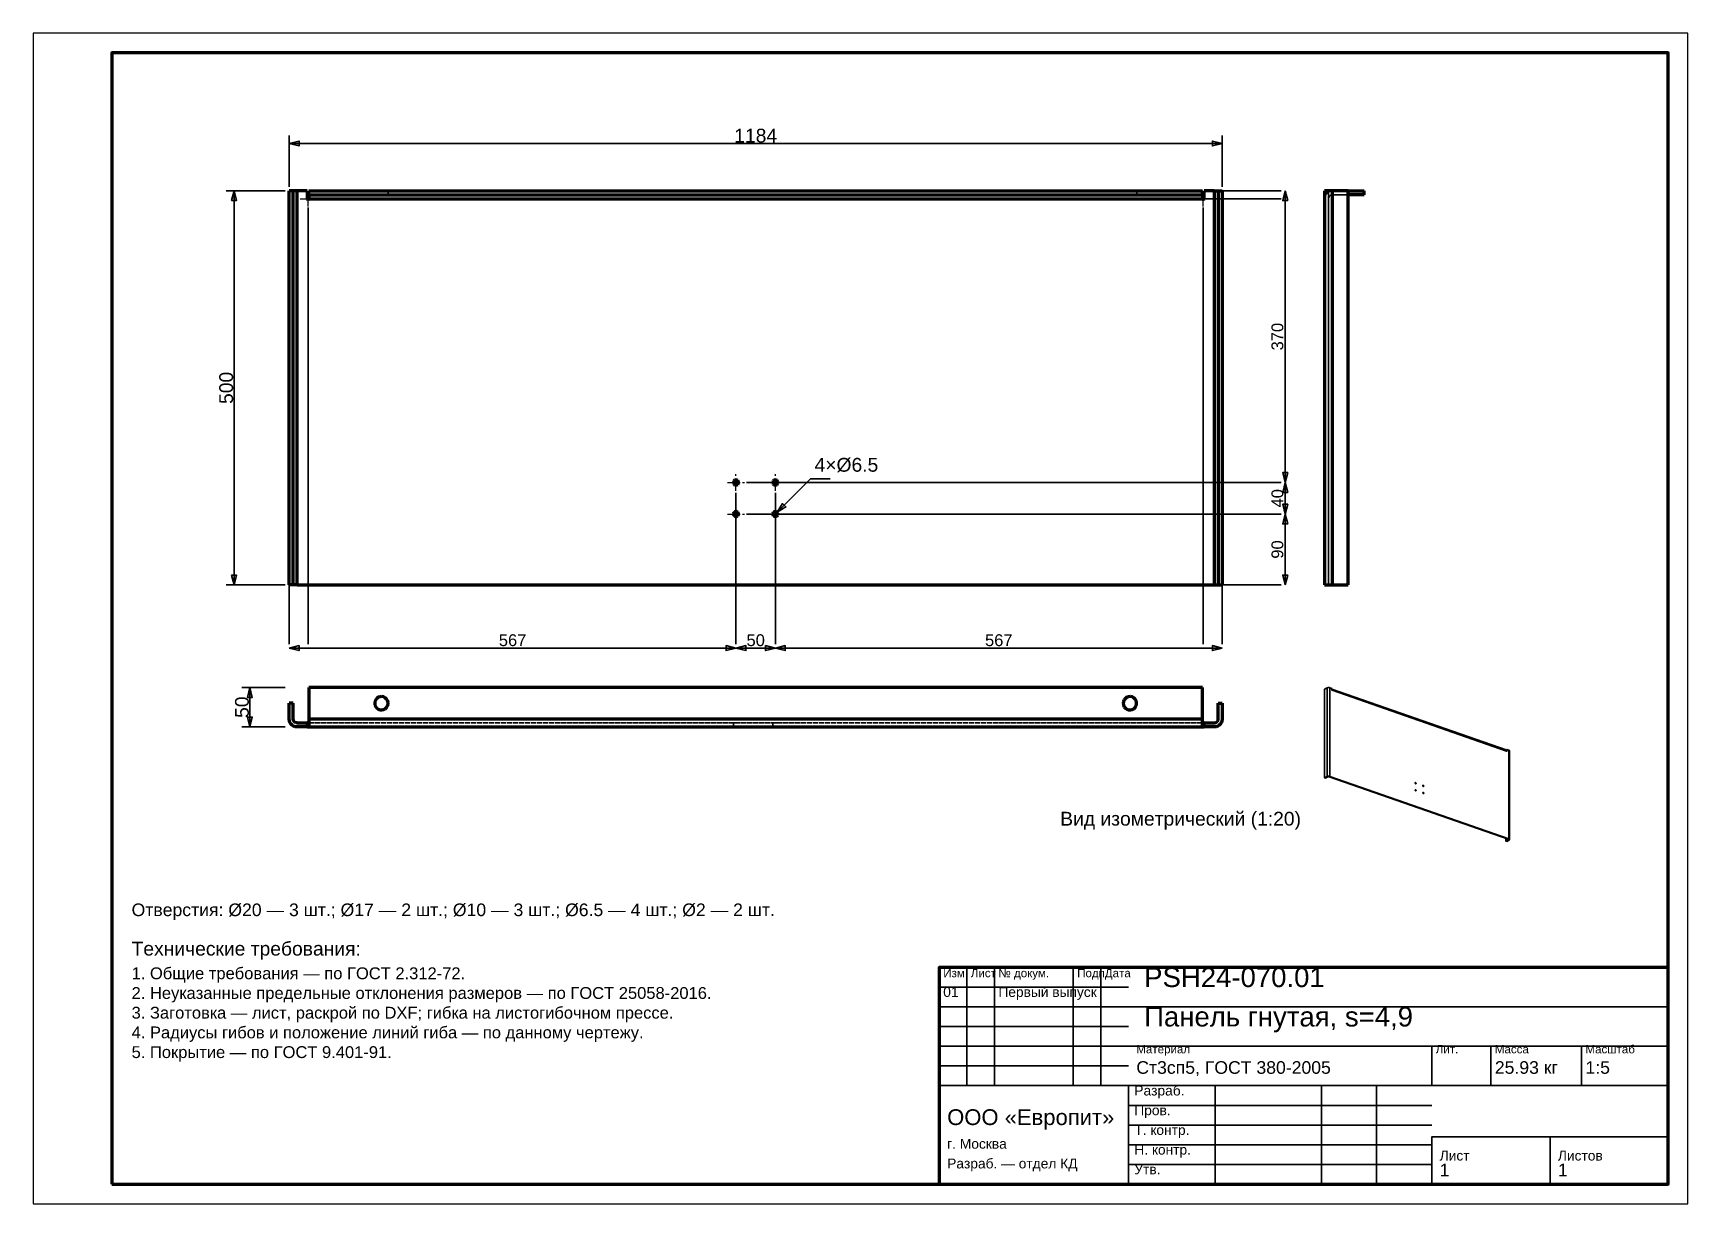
# Model space of a CAD drawing. Header units: millimetres. Extents: x 0 to 420, y 0 to 297.
import ezdxf
from ezdxf.enums import TextEntityAlignment as Align

# ---------------------------------------------------------------- set-up
doc = ezdxf.new("R2010")
doc.units = ezdxf.units.MM
doc.linetypes.add('CENTER', pattern=[5.08, 3.175, -0.635, 0.635, -0.635])
doc.linetypes.add('DASHED', pattern=[1.524, 1.27, -0.254])
doc.styles.add('GOST', font='Arial')

msp = doc.modelspace()

# ---------------------------------------------------------------- texts
at = {"color": 7, "style": 'GOST'}
for s, height, p in [('1184', 3.5, (183.4, 271)), ('567', 3, (121.7, 143)), ('50', 3, (183.4, 143)), ('567', 3, (245.1, 143))]:
    msp.add_text(s, height=height, dxfattribs=at).set_placement(p, align=Align.MIDDLE)
for s, height, p in [('370', 3, (315.8, 220)), ('500', 3.5, (49, 207)), ('40', 3, (315.8, 179)), ('90', 3, (315.8, 166)), ('50', 3.5, (53, 126))]:
    msp.add_text(s, height=height, rotation=90, dxfattribs=at).set_placement(p, align=Align.MIDDLE)
msp.add_text('4×Ø6.5', height=3.5, dxfattribs=at).set_placement((198.34, 185.74))
at = {"color": 3, "style": 'GOST'}
msp.add_text('Вид изометрический (1:20)', height=3.5, dxfattribs=at).set_placement((321.8, 95.96), align=Align.RIGHT)
at = {"color": 6, "style": 'GOST'}
msp.add_text('Отверстия: Ø20 — 3 шт.; Ø17 — 2 шт.; Ø10 — 3 шт.; Ø6.5 — 4 шт.; Ø2 — 2 шт.', height=3.2, dxfattribs=at).set_placement((25, 73))
at = {"color": 3, "style": 'GOST'}
for s, height, p in [('Технические требования:', 3.5, (25, 63)), ('1. Общие требования — по ГОСТ 2.312-72.', 3, (25, 57)), ('Изм.', 2.1, (231, 57.5)), ('Лист', 2.1, (238, 57.5)), ('№ докум.', 2.1, (245, 57.5)), ('Подп.', 2.1, (265, 57.5)), ('Дата', 2.1, (272, 57.5)), ('PSH24-070.01', 5, (282, 55)), ('2. Неуказанные предельные отклонения размеров — по ГОСТ 25058-2016.', 3, (25, 52)), ('01', 2.5, (231, 52.5)), ('Первый выпуск', 2.5, (245, 52.5)), ('3. Заготовка — лист, раскрой по DXF; гибка на листогибочном прессе.', 3, (25, 47)), ('Панель гнутая, s=4,9', 5, (282, 45)), ('4. Радиусы гибов и положение линий гиба — по данному чертежу.', 3, (25, 42)), ('5. Покрытие — по ГОСТ 9.401-91.', 3, (25, 37)), ('Материал', 2.1, (280, 38.2)), ('Лит.', 2.1, (356, 38.2)), ('Масса', 2.1, (371, 38.2)), ('Масштаб', 2.1, (394, 38.2)), ('Ст3сп5, ГОСТ 380-2005', 3.2, (280, 33)), ('25.93 кг', 3.2, (371, 33)), ('1:5', 3.2, (394, 33)), ('Разраб.', 2.5, (279.5, 27.5)), ('ООО «Европит»', 4, (232, 20)), ('Пров.', 2.5, (279.5, 22.5)), ('Т. контр.', 2.5, (279.5, 17.5)), ('г. Москва', 2.5, (232, 14)), ('Н. контр.', 2.5, (279.5, 12.5)), ('Лист', 2.5, (357, 11)), ('Листов', 2.5, (387, 11)), ('Разраб. — отдел КД', 2.5, (232, 9)), ('Утв.', 2.5, (279.5, 7.5)), ('1', 3.2, (357, 7)), ('1', 3.2, (387, 7))]:
    msp.add_text(s, height=height, dxfattribs=at).set_placement(p)

# ---------------------------------------------------------------- linework, layer by layer
at = {"color": 7, "lineweight": 35}
for p, q in [((65, 258), (65, 271)), ((65, 269), (301.8, 269)), ((301.8, 258), (301.8, 271)), ((64, 257), (49, 257)), ((51, 157), (51, 257)), ((301.8, 257), (316.8, 257)), ((316.8, 257), (315.8, 257)), ((317.8, 183), (317.8, 257)), ((69.8, 252.8), (69.8, 142)), ((72, 255), (316.8, 255)), ((297, 252.8), (297, 142)), ((299.2, 255), (316.8, 255)), ((181.05, 183), (316.8, 183)), ((188.86, 175.46), (197.34, 183.94)), ((191.05, 183), (316.8, 183)), ((197.34, 183.94), (202.34, 183.94)), ((316.8, 183), (315.8, 183)), ((316.8, 183), (315.8, 183)), ((317.8, 175), (317.8, 183)), ((178.4, 180.35), (178.4, 142)), ((188.4, 180.35), (188.4, 142)), ((178.4, 172.35), (178.4, 142)), ((181.05, 175), (316.8, 175)), ((188.4, 172.35), (188.4, 142)), ((191.05, 175), (316.8, 175)), ((316.8, 175), (315.8, 175)), ((316.8, 175), (315.8, 175)), ((317.8, 157), (317.8, 175)), ((64, 157), (49, 157)), ((65, 157), (65, 142)), ((301.8, 157), (301.8, 142)), ((301.8, 157), (316.8, 157)), ((316.8, 157), (315.8, 157)), ((65, 142), (65, 143)), ((178.4, 142), (178.4, 143)), ((178.4, 142), (178.4, 143)), ((188.4, 142), (188.4, 143)), ((188.4, 142), (188.4, 143)), ((301.8, 142), (301.8, 143)), ((65, 141), (178.4, 141)), ((178.4, 141), (188.4, 141)), ((188.4, 141), (301.8, 141)), ((64, 131), (53, 131)), ((55, 121), (55, 131)), ((64, 121), (53, 121)), ((237, 30), (237, 60)), ((244, 30), (244, 60)), ((264, 30), (264, 60)), ((271, 30), (271, 60)), ((230, 55), (278, 55)), ((230, 50), (278, 50)), ((278, 50), (415, 50)), ((230, 45), (278, 45)), ((230, 40), (278, 40)), ((278, 40), (415, 40)), ((355, 30), (355, 40)), ((370, 30), (370, 40)), ((393, 30), (393, 40)), ((230, 35), (278, 35)), ((230, 30), (278, 30)), ((278, 30), (415, 30)), ((300, 5), (300, 30)), ((327, 5), (327, 30)), ((341, 5), (341, 30)), ((278, 25), (355, 25)), ((278, 20), (355, 20)), ((355, 17), (415, 17)), ((278, 15), (355, 15)), ((278, 10), (355, 10))]:
    msp.add_line(p, q, dxfattribs=at)
at = {"color": 1, "lineweight": 70}
for p, q in [((66, 257), (65, 257)), ((65, 157), (65, 257)), ((66, 157), (66, 257)), ((66.01, 257), (66, 257)), ((66.03, 257), (66.01, 257)), ((66.06, 257), (66.03, 257)), ((66.1, 257), (66.06, 257)), ((66.15, 257), (66.1, 257)), ((66.22, 257), (66.15, 257)), ((66.29, 257), (66.22, 257)), ((66.38, 257), (66.29, 257)), ((66.47, 257), (66.38, 257)), ((66.57, 257), (66.47, 257)), ((66.67, 257), (66.57, 257)), ((66.78, 257), (66.67, 257)), ((66.89, 257), (66.78, 257)), ((67, 257), (66.89, 257)), ((69.6, 257), (67, 257)), ((67, 157), (67, 257)), ((69.6, 257), (69.6, 255)), ((70, 256), (70, 257)), ((70, 257), (296.8, 257)), ((296.8, 256), (296.8, 257)), ((297.2, 255), (297.2, 257)), ((299.8, 257), (297.2, 257)), ((299.8, 257), (299.91, 257)), ((299.8, 257), (299.8, 157)), ((299.91, 257), (300.02, 257)), ((300.02, 257), (300.13, 257)), ((300.13, 257), (300.23, 257)), ((300.23, 257), (300.33, 257)), ((300.33, 257), (300.42, 257)), ((300.42, 257), (300.51, 257)), ((300.51, 257), (300.58, 257)), ((300.58, 257), (300.65, 257)), ((300.65, 257), (300.7, 257)), ((300.7, 257), (300.74, 257)), ((300.74, 257), (300.77, 257)), ((300.77, 257), (300.79, 257)), ((300.79, 257), (300.8, 257)), ((300.8, 257), (300.8, 157)), ((300.8, 257), (301.8, 257)), ((301.8, 257), (301.8, 157)), ((327.8, 257), (327.8, 157)), ((327.81, 257), (327.8, 257)), ((327.85, 257), (327.81, 257)), ((327.91, 257), (327.85, 257)), ((328, 257), (327.91, 257)), ((328.11, 257), (328, 257)), ((328.24, 257), (328.11, 257)), ((328.39, 257), (328.24, 257)), ((328.55, 257), (328.39, 257)), ((328.74, 257), (328.55, 257)), ((328.93, 257), (328.74, 257)), ((329.14, 257), (328.93, 257)), ((329.35, 257), (329.14, 257)), ((329.58, 257), (329.35, 257)), ((329.8, 257), (329.58, 257)), ((333.8, 257), (329.8, 257)), ((329.8, 157), (329.8, 257)), ((333.8, 257), (337.8, 257)), ((333.8, 157), (333.8, 257)), ((337.8, 256), (337.8, 257)), ((69.6, 255), (69.66, 254.86)), ((69.66, 254.86), (69.8, 254.8)), ((69.8, 254.8), (69.94, 254.86)), ((69.94, 254.86), (70, 255)), ((70, 256), (296.8, 256)), ((70, 256), (70, 255.99)), ((70, 255.99), (70, 255.97)), ((70, 255.97), (70, 255.94)), ((70, 255.94), (70, 255.9)), ((70, 255.9), (70, 255.85)), ((70, 255.85), (70, 255.78)), ((70, 255.78), (70, 255.71)), ((70, 255.71), (70, 255.62)), ((70, 255.62), (70, 255.53)), ((70, 255.53), (70, 255.43)), ((70, 255.43), (70, 255.33)), ((70, 255.33), (70, 255.22)), ((70, 255.22), (70, 255.11)), ((70, 255.11), (70, 255)), ((70, 255), (296.8, 255)), ((296.8, 256), (296.8, 255.99)), ((296.8, 255.99), (296.8, 255.97)), ((296.8, 255.97), (296.8, 255.94)), ((296.8, 255.94), (296.8, 255.9)), ((296.8, 255.9), (296.8, 255.85)), ((296.8, 255.85), (296.8, 255.78)), ((296.8, 255.78), (296.8, 255.71)), ((296.8, 255.71), (296.8, 255.62)), ((296.8, 255.62), (296.8, 255.53)), ((296.8, 255.53), (296.8, 255.43)), ((296.8, 255.43), (296.8, 255.33)), ((296.8, 255.33), (296.8, 255.22)), ((296.8, 255.22), (296.8, 255.11)), ((296.8, 255.11), (296.8, 255)), ((296.8, 255), (296.86, 254.86)), ((296.86, 254.86), (297, 254.8)), ((297, 254.8), (297.14, 254.86)), ((297.14, 254.86), (297.2, 255)), ((337.8, 256), (333.8, 256)), ((177.87, 183.38), (177.76, 183.14)), ((177.76, 183.14), (177.76, 182.86)), ((177.76, 182.86), (177.87, 182.62)), ((178.08, 183.56), (177.87, 183.38)), ((177.87, 182.62), (178.08, 182.44)), ((178.33, 183.65), (178.08, 183.56)), ((178.08, 182.44), (178.33, 182.35)), ((178.6, 183.62), (178.33, 183.65)), ((178.33, 182.35), (178.6, 182.38)), ((178.83, 183.48), (178.6, 183.62)), ((178.6, 182.38), (178.83, 182.52)), ((178.99, 183.26), (178.83, 183.48)), ((178.83, 182.52), (178.99, 182.74)), ((179.05, 183), (178.99, 183.26)), ((178.99, 182.74), (179.05, 183)), ((187.87, 183.38), (187.76, 183.14)), ((187.76, 183.14), (187.76, 182.86)), ((187.76, 182.86), (187.87, 182.62)), ((188.08, 183.56), (187.87, 183.38)), ((187.87, 182.62), (188.08, 182.44)), ((188.33, 183.65), (188.08, 183.56)), ((188.08, 182.44), (188.33, 182.35)), ((188.6, 183.62), (188.33, 183.65)), ((188.33, 182.35), (188.6, 182.38)), ((188.83, 183.48), (188.6, 183.62)), ((188.6, 182.38), (188.83, 182.52)), ((188.99, 183.26), (188.83, 183.48)), ((188.83, 182.52), (188.99, 182.74)), ((189.05, 183), (188.99, 183.26)), ((188.99, 182.74), (189.05, 183)), ((177.87, 175.38), (177.76, 175.14)), ((177.76, 175.14), (177.76, 174.86)), ((177.76, 174.86), (177.87, 174.62)), ((178.08, 175.56), (177.87, 175.38)), ((177.87, 174.62), (178.08, 174.44)), ((178.33, 175.65), (178.08, 175.56)), ((178.08, 174.44), (178.33, 174.35)), ((178.6, 175.62), (178.33, 175.65)), ((178.33, 174.35), (178.6, 174.38)), ((178.83, 175.48), (178.6, 175.62)), ((178.6, 174.38), (178.83, 174.52)), ((178.99, 175.26), (178.83, 175.48)), ((178.83, 174.52), (178.99, 174.74)), ((179.05, 175), (178.99, 175.26)), ((178.99, 174.74), (179.05, 175)), ((187.87, 175.38), (187.76, 175.14)), ((187.76, 175.14), (187.76, 174.86)), ((187.76, 174.86), (187.87, 174.62)), ((188.08, 175.56), (187.87, 175.38)), ((187.87, 174.62), (188.08, 174.44)), ((188.33, 175.65), (188.08, 175.56)), ((188.08, 174.44), (188.33, 174.35)), ((188.6, 175.62), (188.33, 175.65)), ((188.33, 174.35), (188.6, 174.38)), ((188.83, 175.48), (188.6, 175.62)), ((188.6, 174.38), (188.83, 174.52)), ((188.99, 175.26), (188.83, 175.48)), ((188.83, 174.52), (188.99, 174.74)), ((189.05, 175), (188.99, 175.26)), ((188.99, 174.74), (189.05, 175)), ((66, 157), (65, 157)), ((66.01, 157), (66, 157)), ((66.03, 157), (66.01, 157)), ((66.06, 157), (66.03, 157)), ((66.1, 157), (66.06, 157)), ((66.15, 157), (66.1, 157)), ((66.22, 157), (66.15, 157)), ((66.29, 157), (66.22, 157)), ((66.38, 157), (66.29, 157)), ((66.47, 157), (66.38, 157)), ((66.57, 157), (66.47, 157)), ((66.67, 157), (66.57, 157)), ((66.78, 157), (66.67, 157)), ((66.89, 157), (66.78, 157)), ((67, 157), (66.89, 157)), ((67, 157), (299.8, 157)), ((299.8, 157), (299.91, 157)), ((299.91, 157), (300.02, 157)), ((300.02, 157), (300.13, 157)), ((300.13, 157), (300.23, 157)), ((300.23, 157), (300.33, 157)), ((300.33, 157), (300.42, 157)), ((300.42, 157), (300.51, 157)), ((300.51, 157), (300.58, 157)), ((300.58, 157), (300.65, 157)), ((300.65, 157), (300.7, 157)), ((300.7, 157), (300.74, 157)), ((300.74, 157), (300.77, 157)), ((300.77, 157), (300.79, 157)), ((300.79, 157), (300.8, 157)), ((300.8, 157), (301.8, 157)), ((327.8, 157), (327.81, 157)), ((327.81, 157), (327.85, 157)), ((327.85, 157), (327.91, 157)), ((327.91, 157), (328, 157)), ((328, 157), (328.11, 157)), ((328.11, 157), (328.24, 157)), ((328.24, 157), (328.39, 157)), ((328.39, 157), (328.55, 157)), ((328.55, 157), (328.74, 157)), ((328.74, 157), (328.93, 157)), ((328.93, 157), (329.14, 157)), ((329.14, 157), (329.35, 157)), ((329.35, 157), (329.58, 157)), ((329.58, 157), (329.8, 157)), ((329.8, 157), (333.8, 157)), ((70, 131), (70, 123)), ((296.8, 131), (70, 131)), ((296.8, 123), (296.8, 131)), ((65, 123), (65, 127)), ((66, 127), (65, 127)), ((66, 123), (66, 127)), ((86.76, 127.46), (86.7, 127)), ((86.7, 127), (86.76, 126.54)), ((86.95, 127.88), (86.76, 127.46)), ((86.76, 126.54), (86.95, 126.12)), ((87.24, 128.24), (86.95, 127.88)), ((86.95, 126.12), (87.24, 125.76)), ((87.62, 128.51), (87.24, 128.24)), ((88.05, 128.66), (87.62, 128.51)), ((88.52, 128.7), (88.05, 128.66)), ((88.97, 128.6), (88.52, 128.7)), ((89.38, 128.39), (88.97, 128.6)), ((89.72, 128.07), (89.38, 128.39)), ((89.96, 127.68), (89.72, 128.07)), ((89.72, 125.93), (89.96, 126.32)), ((90.08, 127.23), (89.96, 127.68)), ((89.96, 126.32), (90.08, 126.77)), ((90.08, 126.77), (90.08, 127.23)), ((276.76, 127.46), (276.7, 127)), ((276.7, 127), (276.76, 126.54)), ((276.95, 127.88), (276.76, 127.46)), ((276.76, 126.54), (276.95, 126.12)), ((277.24, 128.24), (276.95, 127.88)), ((276.95, 126.12), (277.24, 125.76)), ((277.62, 128.51), (277.24, 128.24)), ((278.05, 128.66), (277.62, 128.51)), ((278.52, 128.7), (278.05, 128.66)), ((278.97, 128.6), (278.52, 128.7)), ((279.38, 128.39), (278.97, 128.6)), ((279.72, 128.07), (279.38, 128.39)), ((279.96, 127.68), (279.72, 128.07)), ((279.72, 125.93), (279.96, 126.32)), ((280.08, 127.23), (279.96, 127.68)), ((279.96, 126.32), (280.08, 126.77)), ((280.08, 126.77), (280.08, 127.23)), ((300.8, 123), (300.8, 127)), ((300.8, 127), (301.8, 127)), ((301.8, 127), (301.8, 123)), ((65.05, 122.55), (65, 123)), ((65.2, 122.13), (65.05, 122.55)), ((65.44, 121.75), (65.2, 122.13)), ((66.05, 122.69), (66, 123)), ((66.19, 122.41), (66.05, 122.69)), ((66.41, 122.19), (66.19, 122.41)), ((66.69, 122.05), (66.41, 122.19)), ((67, 122), (66.69, 122.05)), ((67, 122), (69.6, 122)), ((69.6, 122), (69.6, 121)), ((69.61, 122), (69.6, 122)), ((69.62, 122), (69.61, 122)), ((69.64, 122), (69.62, 122)), ((69.68, 122), (69.64, 122)), ((69.71, 122), (69.68, 122)), ((69.76, 122), (69.71, 122)), ((69.8, 122), (69.76, 122)), ((69.84, 122), (69.8, 122)), ((69.89, 122), (69.84, 122)), ((69.92, 122), (69.89, 122)), ((69.96, 122), (69.92, 122)), ((69.98, 122), (69.96, 122)), ((69.99, 122), (69.98, 122)), ((70, 122), (69.99, 122)), ((70, 123), (70, 122.78)), ((296.8, 123), (70, 123)), ((70, 122.78), (70, 122.55)), ((70, 122.55), (70, 122.34)), ((70, 122.34), (70, 122.13)), ((70, 122.13), (70, 121.94)), ((70, 121.94), (70, 121.75)), ((87.24, 125.76), (87.62, 125.49)), ((87.62, 125.49), (88.05, 125.34)), ((88.05, 125.34), (88.52, 125.3)), ((88.52, 125.3), (88.97, 125.4)), ((88.97, 125.4), (89.38, 125.61)), ((89.38, 125.61), (89.72, 125.93)), ((277.24, 125.76), (277.62, 125.49)), ((277.62, 125.49), (278.05, 125.34)), ((278.05, 125.34), (278.52, 125.3)), ((278.52, 125.3), (278.97, 125.4)), ((278.97, 125.4), (279.38, 125.61)), ((279.38, 125.61), (279.72, 125.93)), ((296.8, 122.78), (296.8, 123)), ((296.8, 122.55), (296.8, 122.78)), ((296.8, 122.34), (296.8, 122.55)), ((296.8, 122.13), (296.8, 122.34)), ((296.8, 121.94), (296.8, 122.13)), ((296.81, 122), (296.8, 122)), ((296.8, 121.75), (296.8, 121.94)), ((296.82, 122), (296.81, 122)), ((296.84, 122), (296.82, 122)), ((296.88, 122), (296.84, 122)), ((296.91, 122), (296.88, 122)), ((296.96, 122), (296.91, 122)), ((297, 122), (296.96, 122)), ((297.04, 122), (297, 122)), ((297.09, 122), (297.04, 122)), ((297.12, 122), (297.09, 122)), ((297.16, 122), (297.12, 122)), ((297.18, 122), (297.16, 122)), ((297.19, 122), (297.18, 122)), ((297.2, 122), (297.19, 122)), ((297.2, 122), (299.8, 122)), ((297.2, 121), (297.2, 122)), ((299.8, 122), (300.11, 122.05)), ((300.11, 122.05), (300.39, 122.19)), ((300.39, 122.19), (300.61, 122.41)), ((300.61, 122.41), (300.75, 122.69)), ((300.75, 122.69), (300.8, 123)), ((301.6, 122.13), (301.36, 121.75)), ((301.75, 122.55), (301.6, 122.13)), ((301.8, 123), (301.75, 122.55)), ((65.75, 121.44), (65.44, 121.75)), ((66.13, 121.2), (65.75, 121.44)), ((66.55, 121.05), (66.13, 121.2)), ((67, 121), (66.55, 121.05)), ((69.6, 121), (67, 121)), ((69.6, 121), (69.61, 121)), ((69.61, 121), (69.62, 121)), ((69.62, 121), (69.64, 121)), ((69.64, 121), (69.68, 121)), ((69.68, 121), (69.71, 121)), ((69.71, 121), (69.76, 121)), ((69.76, 121), (69.8, 121)), ((69.8, 121), (69.84, 121)), ((69.84, 121), (69.89, 121)), ((69.89, 121), (69.92, 121)), ((69.92, 121), (69.96, 121)), ((69.96, 121), (69.98, 121)), ((69.98, 121), (69.99, 121)), ((69.99, 121), (70, 121)), ((70, 121.75), (70, 121.59)), ((70, 121.59), (70, 121.44)), ((70, 121.44), (70, 121.31)), ((70, 121.31), (70, 121.2)), ((70, 121.2), (70, 121.11)), ((70, 121.11), (70, 121.05)), ((70, 121.05), (70, 121.01)), ((70, 121.01), (70, 121)), ((70, 121), (296.8, 121)), ((296.8, 121.59), (296.8, 121.75)), ((296.8, 121.44), (296.8, 121.59)), ((296.8, 121.31), (296.8, 121.44)), ((296.8, 121.2), (296.8, 121.31)), ((296.8, 121.11), (296.8, 121.2)), ((296.8, 121.05), (296.8, 121.11)), ((296.8, 121.01), (296.8, 121.05)), ((296.8, 121), (296.8, 121.01)), ((296.8, 121), (296.81, 121)), ((296.81, 121), (296.82, 121)), ((296.82, 121), (296.84, 121)), ((296.84, 121), (296.88, 121)), ((296.88, 121), (296.91, 121)), ((296.91, 121), (296.96, 121)), ((296.96, 121), (297, 121)), ((297, 121), (297.04, 121)), ((297.04, 121), (297.09, 121)), ((297.09, 121), (297.12, 121)), ((297.12, 121), (297.16, 121)), ((297.16, 121), (297.18, 121)), ((297.18, 121), (297.19, 121)), ((297.19, 121), (297.2, 121)), ((299.8, 121), (297.2, 121)), ((300.25, 121.05), (299.8, 121)), ((300.67, 121.2), (300.25, 121.05)), ((301.05, 121.44), (300.67, 121.2)), ((301.36, 121.75), (301.05, 121.44))]:
    msp.add_line(p, q, dxfattribs=at)
at = {"color": 5, "linetype": 'DASHED', "lineweight": 35}
for p, q in [((65, 157), (65, 257)), ((65, 257), (65.01, 257)), ((65, 257), (66, 257)), ((65.01, 257), (65.05, 257)), ((65.05, 257), (65.11, 257)), ((65.11, 257), (65.2, 257)), ((65.2, 257), (65.31, 257)), ((65.31, 257), (65.44, 257)), ((65.44, 257), (65.59, 257)), ((65.59, 257), (65.75, 257)), ((65.75, 257), (65.94, 257)), ((65.94, 257), (66.13, 257)), ((66, 257), (66, 157)), ((66.13, 257), (66.34, 257)), ((66.34, 257), (66.55, 257)), ((66.55, 257), (66.78, 257)), ((66.78, 257), (67, 257)), ((67, 257), (69.6, 257)), ((69.6, 255), (69.6, 257)), ((70, 257), (296.8, 257)), ((70, 256.99), (70, 257)), ((70, 256), (70, 257)), ((70, 256.95), (70, 256.99)), ((70, 256.89), (70, 256.95)), ((70, 256.8), (70, 256.89)), ((70, 256.69), (70, 256.8)), ((70, 256.56), (70, 256.69)), ((70, 256.41), (70, 256.56)), ((70, 256.25), (70, 256.41)), ((70, 256.06), (70, 256.25)), ((86.74, 257), (86.7, 257)), ((86.7, 257), (86.74, 257)), ((86.87, 257), (86.74, 257)), ((86.74, 257), (86.87, 257)), ((87.07, 257), (86.87, 257)), ((86.87, 257), (87.07, 257)), ((87.34, 257), (87.07, 257)), ((87.07, 257), (87.34, 257)), ((87.66, 257), (87.34, 257)), ((87.34, 257), (87.66, 257)), ((88.02, 257), (87.66, 257)), ((87.66, 257), (88.02, 257)), ((88.4, 257), (88.02, 257)), ((88.02, 257), (88.4, 257)), ((88.78, 257), (88.4, 257)), ((88.4, 257), (88.78, 257)), ((89.14, 257), (88.78, 257)), ((88.78, 257), (89.14, 257)), ((89.46, 257), (89.14, 257)), ((89.14, 257), (89.46, 257)), ((89.73, 257), (89.46, 257)), ((89.46, 257), (89.73, 257)), ((89.93, 257), (89.73, 257)), ((89.73, 257), (89.93, 257)), ((90.06, 257), (89.93, 257)), ((89.93, 257), (90.06, 257)), ((90.1, 257), (90.06, 257)), ((90.06, 257), (90.1, 257)), ((90.1, 257), (90.1, 256)), ((276.74, 257), (276.7, 257)), ((276.7, 257), (276.74, 257)), ((276.87, 257), (276.74, 257)), ((276.74, 257), (276.87, 257)), ((277.07, 257), (276.87, 257)), ((276.87, 257), (277.07, 257)), ((277.34, 257), (277.07, 257)), ((277.07, 257), (277.34, 257)), ((277.66, 257), (277.34, 257)), ((277.34, 257), (277.66, 257)), ((278.02, 257), (277.66, 257)), ((277.66, 257), (278.02, 257)), ((278.4, 257), (278.02, 257)), ((278.02, 257), (278.4, 257)), ((278.78, 257), (278.4, 257)), ((278.4, 257), (278.78, 257)), ((279.14, 257), (278.78, 257)), ((278.78, 257), (279.14, 257)), ((279.46, 257), (279.14, 257)), ((279.14, 257), (279.46, 257)), ((279.73, 257), (279.46, 257)), ((279.46, 257), (279.73, 257)), ((279.93, 257), (279.73, 257)), ((279.73, 257), (279.93, 257)), ((280.06, 257), (279.93, 257)), ((279.93, 257), (280.06, 257)), ((280.1, 257), (280.06, 257)), ((280.06, 257), (280.1, 257)), ((280.1, 257), (280.1, 256)), ((296.8, 257), (296.8, 256.99)), ((296.8, 257), (296.8, 256)), ((296.8, 256.99), (296.8, 256.95)), ((296.8, 256.95), (296.8, 256.89)), ((296.8, 256.89), (296.8, 256.8)), ((296.8, 256.8), (296.8, 256.69)), ((296.8, 256.69), (296.8, 256.56)), ((296.8, 256.56), (296.8, 256.41)), ((296.8, 256.41), (296.8, 256.25)), ((296.8, 256.25), (296.8, 256.06)), ((297.2, 257), (297.2, 255)), ((297.2, 257), (299.8, 257)), ((299.8, 257), (300.02, 257)), ((300.02, 257), (300.25, 257)), ((300.25, 257), (300.46, 257)), ((300.46, 257), (300.67, 257)), ((300.67, 257), (300.86, 257)), ((300.8, 157), (300.8, 257)), ((300.8, 257), (301.8, 257)), ((300.86, 257), (301.05, 257)), ((301.05, 257), (301.21, 257)), ((301.21, 257), (301.36, 257)), ((301.36, 257), (301.49, 257)), ((301.49, 257), (301.6, 257)), ((301.6, 257), (301.69, 257)), ((301.69, 257), (301.75, 257)), ((301.75, 257), (301.79, 257)), ((301.79, 257), (301.8, 257)), ((301.8, 257), (301.8, 157)), ((327.8, 257), (327.8, 255)), ((328.8, 257), (327.8, 257)), ((327.8, 257), (328.8, 257)), ((327.8, 255), (327.8, 257)), ((327.8, 257), (328.8, 257)), ((327.8, 157), (327.8, 257)), ((328.8, 257), (327.8, 257)), ((327.8, 257), (327.81, 257)), ((327.81, 257), (327.85, 257)), ((327.85, 257), (327.91, 257)), ((327.91, 257), (328, 257)), ((328, 257), (328.11, 257)), ((328, 255.87), (328.24, 256.25)), ((328.24, 256.25), (328, 255.87)), ((328.11, 257), (328.24, 257)), ((328.24, 257), (328.39, 257)), ((328.24, 256.25), (328.55, 256.56)), ((328.55, 256.56), (328.24, 256.25)), ((328.39, 257), (328.55, 257)), ((328.55, 257), (328.74, 257)), ((328.55, 256.56), (328.93, 256.8)), ((328.93, 256.8), (328.55, 256.56)), ((328.74, 257), (328.93, 257)), ((328.8, 255), (328.8, 257)), ((328.8, 257), (328.8, 157)), ((328.8, 157), (328.8, 257)), ((328.8, 257), (328.8, 255)), ((328.8, 257), (328.81, 257)), ((328.8, 257), (328.81, 257)), ((328.81, 257), (328.83, 257)), ((328.81, 257), (328.83, 257)), ((328.83, 257), (328.86, 257)), ((328.83, 257), (328.86, 257)), ((328.86, 257), (328.9, 257)), ((328.86, 257), (328.9, 257)), ((328.9, 257), (328.95, 257)), ((328.9, 257), (328.95, 257)), ((328.93, 257), (329.14, 257)), ((328.93, 256.8), (329.35, 256.95)), ((329.35, 256.95), (328.93, 256.8)), ((328.95, 257), (329.02, 257)), ((328.95, 257), (329.02, 257)), ((329.02, 257), (329.09, 257)), ((329.02, 257), (329.09, 257)), ((329.09, 257), (329.18, 257)), ((329.09, 257), (329.18, 257)), ((329.14, 257), (329.35, 257)), ((329.18, 257), (329.27, 257)), ((329.18, 257), (329.27, 257)), ((329.27, 257), (329.37, 257)), ((329.27, 257), (329.37, 257)), ((329.35, 256.95), (329.8, 257)), ((329.8, 257), (329.35, 256.95)), ((329.35, 257), (329.58, 257)), ((329.37, 257), (329.47, 257)), ((329.37, 257), (329.47, 257)), ((329.47, 257), (329.58, 257)), ((329.47, 257), (329.58, 257)), ((329.58, 257), (329.69, 257)), ((329.58, 257), (329.8, 257)), ((329.58, 257), (329.69, 257)), ((329.69, 257), (329.8, 257)), ((329.69, 257), (329.8, 257)), ((337.8, 257), (329.8, 257)), ((329.8, 257), (333.8, 257)), ((329.8, 257), (333.8, 257)), ((329.8, 257), (333.8, 257)), ((329.8, 257), (333.8, 257)), ((332.11, 257), (332.1, 257)), ((332.1, 257), (332.14, 257)), ((332.11, 257), (332.1, 257)), ((332.1, 257), (332.14, 257)), ((332.14, 257), (332.11, 257)), ((332.14, 257), (332.11, 257)), ((332.2, 257), (332.14, 257)), ((332.14, 257), (332.27, 257)), ((332.2, 257), (332.14, 257)), ((332.14, 257), (332.27, 257)), ((332.27, 257), (332.2, 257)), ((332.27, 257), (332.2, 257)), ((332.36, 257), (332.27, 257)), ((332.27, 257), (332.47, 257)), ((332.36, 257), (332.27, 257)), ((332.27, 257), (332.47, 257)), ((332.47, 257), (332.36, 257)), ((332.47, 257), (332.36, 257)), ((332.6, 257), (332.47, 257)), ((332.47, 257), (332.74, 257)), ((332.6, 257), (332.47, 257)), ((332.47, 257), (332.74, 257)), ((332.74, 257), (332.6, 257)), ((332.74, 257), (332.6, 257)), ((332.9, 257), (332.74, 257)), ((332.74, 257), (333.06, 257)), ((332.9, 257), (332.74, 257)), ((332.74, 257), (333.06, 257)), ((333.06, 257), (332.9, 257)), ((333.06, 257), (332.9, 257)), ((333.24, 257), (333.06, 257)), ((333.06, 257), (333.42, 257)), ((333.24, 257), (333.06, 257)), ((333.06, 257), (333.42, 257)), ((333.42, 257), (333.24, 257)), ((333.42, 257), (333.24, 257)), ((333.61, 257), (333.42, 257)), ((333.42, 257), (333.8, 257)), ((333.61, 257), (333.42, 257)), ((333.42, 257), (333.8, 257)), ((333.8, 257), (333.61, 257)), ((333.8, 257), (333.61, 257)), ((333.8, 257), (334.18, 257)), ((333.99, 257), (333.8, 257)), ((333.8, 257), (334.18, 257)), ((333.99, 257), (333.8, 257)), ((333.8, 157), (333.8, 257)), ((333.8, 257), (333.8, 157)), ((333.8, 257), (333.8, 157)), ((334.18, 257), (333.99, 257)), ((334.18, 257), (333.99, 257)), ((334.18, 257), (334.54, 257)), ((334.36, 257), (334.18, 257)), ((334.18, 257), (334.54, 257)), ((334.36, 257), (334.18, 257)), ((334.54, 257), (334.36, 257)), ((334.54, 257), (334.36, 257)), ((334.54, 257), (334.86, 257)), ((334.7, 257), (334.54, 257)), ((334.54, 257), (334.86, 257)), ((334.7, 257), (334.54, 257)), ((334.86, 257), (334.7, 257)), ((334.86, 257), (334.7, 257)), ((334.86, 257), (335.13, 257)), ((335, 257), (334.86, 257)), ((334.86, 257), (335.13, 257)), ((335, 257), (334.86, 257)), ((335.13, 257), (335, 257)), ((335.13, 257), (335, 257)), ((335.13, 257), (335.33, 257)), ((335.24, 257), (335.13, 257)), ((335.13, 257), (335.33, 257)), ((335.24, 257), (335.13, 257)), ((335.33, 257), (335.24, 257)), ((335.33, 257), (335.24, 257)), ((335.33, 257), (335.46, 257)), ((335.4, 257), (335.33, 257)), ((335.33, 257), (335.46, 257)), ((335.4, 257), (335.33, 257)), ((335.46, 257), (335.4, 257)), ((335.46, 257), (335.4, 257)), ((335.46, 257), (335.5, 257)), ((335.49, 257), (335.46, 257)), ((335.46, 257), (335.5, 257)), ((335.49, 257), (335.46, 257)), ((335.5, 257), (335.49, 257)), ((335.5, 257), (335.49, 257)), ((337.8, 256), (337.8, 257)), ((69.66, 254.86), (69.6, 255)), ((69.8, 254.8), (69.66, 254.86)), ((69.94, 254.86), (69.8, 254.8)), ((70, 255), (69.94, 254.86)), ((70, 255.87), (70, 256.06)), ((296.8, 256), (70, 256)), ((70, 255.66), (70, 255.87)), ((70, 255.45), (70, 255.66)), ((70, 255.22), (70, 255.45)), ((70, 255), (70, 255.22)), ((86.74, 256), (86.7, 256)), ((86.7, 256), (86.74, 256)), ((86.87, 256), (86.74, 256)), ((86.74, 256), (86.87, 256)), ((87.07, 256), (86.87, 256)), ((86.87, 256), (87.07, 256)), ((87.34, 256), (87.07, 256)), ((87.07, 256), (87.34, 256)), ((87.66, 256), (87.34, 256)), ((87.34, 256), (87.66, 256)), ((88.02, 256), (87.66, 256)), ((87.66, 256), (88.02, 256)), ((88.4, 256), (88.02, 256)), ((88.02, 256), (88.4, 256)), ((88.78, 256), (88.4, 256)), ((88.4, 256), (88.78, 256)), ((89.14, 256), (88.78, 256)), ((88.78, 256), (89.14, 256)), ((89.46, 256), (89.14, 256)), ((89.14, 256), (89.46, 256)), ((89.73, 256), (89.46, 256)), ((89.46, 256), (89.73, 256)), ((89.93, 256), (89.73, 256)), ((89.73, 256), (89.93, 256)), ((90.06, 256), (89.93, 256)), ((89.93, 256), (90.06, 256)), ((90.1, 256), (90.06, 256)), ((90.06, 256), (90.1, 256)), ((276.74, 256), (276.7, 256)), ((276.7, 256), (276.74, 256)), ((276.87, 256), (276.74, 256)), ((276.74, 256), (276.87, 256)), ((277.07, 256), (276.87, 256)), ((276.87, 256), (277.07, 256)), ((277.34, 256), (277.07, 256)), ((277.07, 256), (277.34, 256)), ((277.66, 256), (277.34, 256)), ((277.34, 256), (277.66, 256)), ((278.02, 256), (277.66, 256)), ((277.66, 256), (278.02, 256)), ((278.4, 256), (278.02, 256)), ((278.02, 256), (278.4, 256)), ((278.78, 256), (278.4, 256)), ((278.4, 256), (278.78, 256)), ((279.14, 256), (278.78, 256)), ((278.78, 256), (279.14, 256)), ((279.46, 256), (279.14, 256)), ((279.14, 256), (279.46, 256)), ((279.73, 256), (279.46, 256)), ((279.46, 256), (279.73, 256)), ((279.93, 256), (279.73, 256)), ((279.73, 256), (279.93, 256)), ((280.06, 256), (279.93, 256)), ((279.93, 256), (280.06, 256)), ((280.1, 256), (280.06, 256)), ((280.06, 256), (280.1, 256)), ((296.8, 256.06), (296.8, 255.87)), ((296.8, 255.87), (296.8, 255.66)), ((296.8, 255.66), (296.8, 255.45)), ((296.8, 255.45), (296.8, 255.22)), ((296.8, 255.22), (296.8, 255)), ((296.86, 254.86), (296.8, 255)), ((297, 254.8), (296.86, 254.86)), ((297.14, 254.86), (297, 254.8)), ((297.2, 255), (297.14, 254.86)), ((327.8, 255), (327.85, 255.45)), ((327.85, 255.45), (327.8, 255)), ((327.8, 255), (327.8, 254.98)), ((327.8, 254.98), (327.8, 255)), ((327.8, 255), (327.8, 254.98)), ((327.8, 254.98), (327.8, 255)), ((327.8, 254.98), (327.8, 254.96)), ((327.8, 254.96), (327.8, 254.98)), ((327.8, 254.98), (327.8, 254.96)), ((327.8, 254.96), (327.8, 254.98)), ((327.8, 254.96), (327.8, 254.93)), ((327.8, 254.93), (327.8, 254.96)), ((327.8, 254.96), (327.8, 254.93)), ((327.8, 254.93), (327.8, 254.96)), ((327.8, 254.93), (327.8, 254.91)), ((327.8, 254.91), (327.8, 254.93)), ((327.8, 254.93), (327.8, 254.91)), ((327.8, 254.91), (327.8, 254.93)), ((327.8, 254.91), (327.8, 254.89)), ((327.8, 254.89), (327.8, 254.91)), ((327.8, 254.91), (327.8, 254.89)), ((327.8, 254.89), (327.8, 254.91)), ((327.8, 254.89), (327.8, 254.88)), ((327.8, 254.88), (327.8, 254.89)), ((327.8, 254.89), (327.8, 254.88)), ((327.8, 254.88), (327.8, 254.89)), ((327.8, 254.88), (327.8, 254.86)), ((327.8, 254.86), (327.8, 254.88)), ((327.8, 254.88), (327.8, 254.86)), ((327.8, 254.86), (327.8, 254.88)), ((327.8, 254.86), (327.8, 254.84)), ((327.8, 254.84), (327.8, 254.86)), ((327.8, 254.86), (327.8, 254.84)), ((327.8, 254.84), (327.8, 254.86)), ((327.8, 254.84), (327.8, 254.83)), ((327.8, 254.83), (327.8, 254.84)), ((327.8, 254.84), (327.8, 254.83)), ((327.8, 254.83), (327.8, 254.84)), ((327.8, 254.83), (327.8, 254.82)), ((327.8, 254.82), (327.8, 254.83)), ((327.8, 254.83), (327.8, 254.82)), ((327.8, 254.82), (327.8, 254.83)), ((327.8, 254.82), (327.8, 254.81)), ((327.8, 254.81), (327.8, 254.82)), ((327.8, 254.82), (327.8, 254.81)), ((327.8, 254.81), (327.8, 254.82)), ((327.8, 254.81), (327.8, 254.81)), ((327.8, 254.81), (327.8, 254.8)), ((327.8, 254.8), (327.8, 254.81)), ((327.8, 254.81), (327.8, 254.81)), ((327.8, 254.81), (327.8, 254.81)), ((327.8, 254.81), (327.8, 254.8)), ((327.8, 254.8), (327.8, 254.81)), ((327.8, 254.81), (327.8, 254.81)), ((327.8, 254.8), (327.8, 254.8)), ((327.8, 254.8), (327.8, 254.8)), ((327.8, 254.8), (327.8, 254.8)), ((327.8, 254.8), (327.8, 254.8)), ((327.85, 255.45), (328, 255.87)), ((328, 255.87), (327.85, 255.45)), ((328.85, 255.31), (328.8, 255)), ((328.85, 255.31), (328.8, 255)), ((328.8, 255), (328.8, 254.98)), ((328.8, 254.98), (328.8, 255)), ((328.8, 255), (328.8, 254.98)), ((328.8, 254.98), (328.8, 255)), ((328.8, 254.98), (328.8, 254.96)), ((328.8, 254.96), (328.8, 254.98)), ((328.8, 254.98), (328.8, 254.96)), ((328.8, 254.96), (328.8, 254.98)), ((328.8, 254.96), (328.8, 254.93)), ((328.8, 254.93), (328.8, 254.96)), ((328.8, 254.96), (328.8, 254.93)), ((328.8, 254.93), (328.8, 254.96)), ((328.8, 254.93), (328.8, 254.91)), ((328.8, 254.91), (328.8, 254.93)), ((328.8, 254.93), (328.8, 254.91)), ((328.8, 254.91), (328.8, 254.93)), ((328.8, 254.91), (328.8, 254.89)), ((328.8, 254.89), (328.8, 254.91)), ((328.8, 254.91), (328.8, 254.89)), ((328.8, 254.89), (328.8, 254.91)), ((328.8, 254.89), (328.8, 254.88)), ((328.8, 254.88), (328.8, 254.89)), ((328.8, 254.89), (328.8, 254.88)), ((328.8, 254.88), (328.8, 254.89)), ((328.8, 254.88), (328.8, 254.86)), ((328.8, 254.86), (328.8, 254.88)), ((328.8, 254.88), (328.8, 254.86)), ((328.8, 254.86), (328.8, 254.88)), ((328.8, 254.86), (328.8, 254.84)), ((328.8, 254.84), (328.8, 254.86)), ((328.8, 254.86), (328.8, 254.84)), ((328.8, 254.84), (328.8, 254.86)), ((328.8, 254.84), (328.8, 254.83)), ((328.8, 254.83), (328.8, 254.84)), ((328.8, 254.84), (328.8, 254.83)), ((328.8, 254.83), (328.8, 254.84)), ((328.8, 254.83), (328.8, 254.82)), ((328.8, 254.82), (328.8, 254.83)), ((328.8, 254.83), (328.8, 254.82)), ((328.8, 254.82), (328.8, 254.83)), ((328.8, 254.82), (328.8, 254.81)), ((328.8, 254.81), (328.8, 254.82)), ((328.8, 254.82), (328.8, 254.81)), ((328.8, 254.81), (328.8, 254.82)), ((328.8, 254.81), (328.8, 254.81)), ((328.8, 254.81), (328.8, 254.8)), ((328.8, 254.8), (328.8, 254.81)), ((328.8, 254.81), (328.8, 254.81)), ((328.8, 254.81), (328.8, 254.81)), ((328.8, 254.81), (328.8, 254.8)), ((328.8, 254.8), (328.8, 254.81)), ((328.8, 254.81), (328.8, 254.81)), ((328.8, 254.8), (328.8, 254.8)), ((328.8, 254.8), (328.8, 254.8)), ((328.8, 254.8), (328.8, 254.8)), ((328.8, 254.8), (328.8, 254.8)), ((328.99, 255.59), (328.85, 255.31)), ((328.99, 255.59), (328.85, 255.31)), ((329.21, 255.81), (328.99, 255.59)), ((329.21, 255.81), (328.99, 255.59)), ((329.49, 255.95), (329.21, 255.81)), ((329.49, 255.95), (329.21, 255.81)), ((329.8, 256), (329.49, 255.95)), ((329.8, 256), (329.49, 255.95)), ((337.8, 256), (329.8, 256)), ((333.8, 256), (329.8, 256)), ((332.14, 256), (332.1, 256)), ((332.1, 256), (332.11, 256)), ((332.14, 256), (332.1, 256)), ((332.1, 256), (332.11, 256)), ((332.11, 256), (332.14, 256)), ((332.11, 256), (332.14, 256)), ((332.27, 256), (332.14, 256)), ((332.14, 256), (332.2, 256)), ((332.27, 256), (332.14, 256)), ((332.14, 256), (332.2, 256)), ((332.2, 256), (332.27, 256)), ((332.2, 256), (332.27, 256)), ((332.47, 256), (332.27, 256)), ((332.27, 256), (332.36, 256)), ((332.47, 256), (332.27, 256)), ((332.27, 256), (332.36, 256)), ((332.36, 256), (332.47, 256)), ((332.36, 256), (332.47, 256)), ((332.74, 256), (332.47, 256)), ((332.47, 256), (332.6, 256)), ((332.74, 256), (332.47, 256)), ((332.47, 256), (332.6, 256)), ((332.6, 256), (332.74, 256)), ((332.6, 256), (332.74, 256)), ((333.06, 256), (332.74, 256)), ((332.74, 256), (332.9, 256)), ((333.06, 256), (332.74, 256)), ((332.74, 256), (332.9, 256)), ((332.9, 256), (333.06, 256)), ((332.9, 256), (333.06, 256)), ((333.42, 256), (333.06, 256)), ((333.06, 256), (333.24, 256)), ((333.42, 256), (333.06, 256)), ((333.06, 256), (333.24, 256)), ((333.24, 256), (333.42, 256)), ((333.24, 256), (333.42, 256)), ((333.8, 256), (333.42, 256)), ((333.42, 256), (333.61, 256)), ((333.8, 256), (333.42, 256)), ((333.42, 256), (333.61, 256)), ((333.61, 256), (333.8, 256)), ((333.61, 256), (333.8, 256)), ((333.8, 256), (333.99, 256)), ((334.18, 256), (333.8, 256)), ((333.8, 256), (333.99, 256)), ((334.18, 256), (333.8, 256)), ((333.99, 256), (334.18, 256)), ((333.99, 256), (334.18, 256)), ((334.18, 256), (334.36, 256)), ((334.54, 256), (334.18, 256)), ((334.18, 256), (334.36, 256)), ((334.54, 256), (334.18, 256)), ((334.36, 256), (334.54, 256)), ((334.36, 256), (334.54, 256)), ((334.54, 256), (334.7, 256)), ((334.86, 256), (334.54, 256)), ((334.54, 256), (334.7, 256)), ((334.86, 256), (334.54, 256)), ((334.7, 256), (334.86, 256)), ((334.7, 256), (334.86, 256)), ((334.86, 256), (335, 256)), ((335.13, 256), (334.86, 256)), ((334.86, 256), (335, 256)), ((335.13, 256), (334.86, 256)), ((335, 256), (335.13, 256)), ((335, 256), (335.13, 256)), ((335.13, 256), (335.24, 256)), ((335.33, 256), (335.13, 256)), ((335.13, 256), (335.24, 256)), ((335.33, 256), (335.13, 256)), ((335.24, 256), (335.33, 256)), ((335.24, 256), (335.33, 256)), ((335.33, 256), (335.4, 256)), ((335.46, 256), (335.33, 256)), ((335.33, 256), (335.4, 256)), ((335.46, 256), (335.33, 256)), ((335.4, 256), (335.46, 256)), ((335.4, 256), (335.46, 256)), ((335.46, 256), (335.49, 256)), ((335.5, 256), (335.46, 256)), ((335.46, 256), (335.49, 256)), ((335.5, 256), (335.46, 256)), ((335.49, 256), (335.5, 256)), ((335.49, 256), (335.5, 256)), ((177.76, 183.14), (177.87, 183.38)), ((177.76, 182.86), (177.76, 183.14)), ((177.87, 182.62), (177.76, 182.86)), ((177.87, 183.38), (178.08, 183.56)), ((178.08, 182.44), (177.87, 182.62)), ((178.08, 183.56), (178.33, 183.65)), ((178.33, 182.35), (178.08, 182.44)), ((178.33, 183.65), (178.6, 183.62)), ((178.6, 182.38), (178.33, 182.35)), ((178.6, 183.62), (178.83, 183.48)), ((178.83, 182.52), (178.6, 182.38)), ((178.83, 183.48), (178.99, 183.26)), ((178.99, 182.74), (178.83, 182.52)), ((178.99, 183.26), (179.05, 183)), ((179.05, 183), (178.99, 182.74)), ((187.76, 183.14), (187.87, 183.38)), ((187.76, 182.86), (187.76, 183.14)), ((187.87, 182.62), (187.76, 182.86)), ((187.87, 183.38), (188.08, 183.56)), ((188.08, 182.44), (187.87, 182.62)), ((188.08, 183.56), (188.33, 183.65)), ((188.33, 182.35), (188.08, 182.44)), ((188.33, 183.65), (188.6, 183.62)), ((188.6, 182.38), (188.33, 182.35)), ((188.6, 183.62), (188.83, 183.48)), ((188.83, 182.52), (188.6, 182.38)), ((188.83, 183.48), (188.99, 183.26)), ((188.99, 182.74), (188.83, 182.52)), ((188.99, 183.26), (189.05, 183)), ((189.05, 183), (188.99, 182.74)), ((327.8, 183.63), (327.8, 183.65)), ((327.8, 183.65), (327.8, 183.65)), ((327.8, 183.65), (327.8, 183.63)), ((327.8, 183.63), (327.8, 183.65)), ((327.8, 183.65), (327.8, 183.65)), ((327.8, 183.65), (327.8, 183.63)), ((327.8, 183.59), (327.8, 183.63)), ((327.8, 183.63), (327.8, 183.61)), ((327.8, 183.59), (327.8, 183.63)), ((327.8, 183.63), (327.8, 183.61)), ((327.8, 183.61), (327.8, 183.59)), ((327.8, 183.61), (327.8, 183.59)), ((327.8, 183.51), (327.8, 183.59)), ((327.8, 183.59), (327.8, 183.55)), ((327.8, 183.51), (327.8, 183.59)), ((327.8, 183.59), (327.8, 183.55)), ((327.8, 183.55), (327.8, 183.51)), ((327.8, 183.55), (327.8, 183.51)), ((327.8, 183.41), (327.8, 183.51)), ((327.8, 183.51), (327.8, 183.46)), ((327.8, 183.41), (327.8, 183.51)), ((327.8, 183.51), (327.8, 183.46)), ((327.8, 183.46), (327.8, 183.41)), ((327.8, 183.46), (327.8, 183.41)), ((327.8, 183.28), (327.8, 183.41)), ((327.8, 183.41), (327.8, 183.35)), ((327.8, 183.28), (327.8, 183.41)), ((327.8, 183.41), (327.8, 183.35)), ((327.8, 183.35), (327.8, 183.28)), ((327.8, 183.35), (327.8, 183.28)), ((327.8, 183.14), (327.8, 183.28)), ((327.8, 183.28), (327.8, 183.21)), ((327.8, 183.14), (327.8, 183.28)), ((327.8, 183.28), (327.8, 183.21)), ((327.8, 183.21), (327.8, 183.14)), ((327.8, 183.21), (327.8, 183.14)), ((327.8, 183), (327.8, 183.14)), ((327.8, 183.14), (327.8, 183.07)), ((327.8, 183), (327.8, 183.14)), ((327.8, 183.14), (327.8, 183.07)), ((327.8, 183.07), (327.8, 183)), ((327.8, 183.07), (327.8, 183)), ((327.8, 183), (327.8, 182.93)), ((327.8, 182.86), (327.8, 183)), ((327.8, 183), (327.8, 182.93)), ((327.8, 182.86), (327.8, 183)), ((327.8, 182.93), (327.8, 182.86)), ((327.8, 182.93), (327.8, 182.86)), ((327.8, 182.86), (327.8, 182.79)), ((327.8, 182.72), (327.8, 182.86)), ((327.8, 182.86), (327.8, 182.79)), ((327.8, 182.72), (327.8, 182.86)), ((327.8, 182.79), (327.8, 182.72)), ((327.8, 182.79), (327.8, 182.72)), ((327.8, 182.72), (327.8, 182.65)), ((327.8, 182.59), (327.8, 182.72)), ((327.8, 182.72), (327.8, 182.65)), ((327.8, 182.59), (327.8, 182.72)), ((327.8, 182.65), (327.8, 182.59)), ((327.8, 182.65), (327.8, 182.59)), ((327.8, 182.59), (327.8, 182.54)), ((327.8, 182.49), (327.8, 182.59)), ((327.8, 182.59), (327.8, 182.54)), ((327.8, 182.49), (327.8, 182.59)), ((327.8, 182.54), (327.8, 182.49)), ((327.8, 182.54), (327.8, 182.49)), ((327.8, 182.49), (327.8, 182.45)), ((327.8, 182.41), (327.8, 182.49)), ((327.8, 182.49), (327.8, 182.45)), ((327.8, 182.41), (327.8, 182.49)), ((327.8, 182.45), (327.8, 182.41)), ((327.8, 182.45), (327.8, 182.41)), ((327.8, 182.41), (327.8, 182.39)), ((327.8, 182.37), (327.8, 182.41)), ((327.8, 182.41), (327.8, 182.39)), ((327.8, 182.37), (327.8, 182.41)), ((327.8, 182.39), (327.8, 182.37)), ((327.8, 182.39), (327.8, 182.37)), ((327.8, 182.37), (327.8, 182.35)), ((327.8, 182.35), (327.8, 182.37)), ((327.8, 182.37), (327.8, 182.35)), ((327.8, 182.35), (327.8, 182.37)), ((327.8, 182.35), (327.8, 182.35)), ((327.8, 182.35), (327.8, 182.35)), ((328.8, 183.63), (328.8, 183.65)), ((328.8, 183.65), (328.8, 183.65)), ((328.8, 183.65), (328.8, 183.63)), ((328.8, 183.63), (328.8, 183.65)), ((328.8, 183.65), (328.8, 183.65)), ((328.8, 183.65), (328.8, 183.63)), ((328.8, 183.61), (328.8, 183.63)), ((328.8, 183.63), (328.8, 183.59)), ((328.8, 183.61), (328.8, 183.63)), ((328.8, 183.63), (328.8, 183.59)), ((328.8, 183.59), (328.8, 183.61)), ((328.8, 183.59), (328.8, 183.61)), ((328.8, 183.55), (328.8, 183.59)), ((328.8, 183.59), (328.8, 183.51)), ((328.8, 183.55), (328.8, 183.59)), ((328.8, 183.59), (328.8, 183.51)), ((328.8, 183.51), (328.8, 183.55)), ((328.8, 183.51), (328.8, 183.55)), ((328.8, 183.46), (328.8, 183.51)), ((328.8, 183.51), (328.8, 183.41)), ((328.8, 183.46), (328.8, 183.51)), ((328.8, 183.51), (328.8, 183.41)), ((328.8, 183.41), (328.8, 183.46)), ((328.8, 183.41), (328.8, 183.46)), ((328.8, 183.35), (328.8, 183.41)), ((328.8, 183.41), (328.8, 183.28)), ((328.8, 183.35), (328.8, 183.41)), ((328.8, 183.41), (328.8, 183.28)), ((328.8, 183.28), (328.8, 183.35)), ((328.8, 183.28), (328.8, 183.35)), ((328.8, 183.21), (328.8, 183.28)), ((328.8, 183.28), (328.8, 183.14)), ((328.8, 183.21), (328.8, 183.28)), ((328.8, 183.28), (328.8, 183.14)), ((328.8, 183.14), (328.8, 183.21)), ((328.8, 183.14), (328.8, 183.21)), ((328.8, 183.07), (328.8, 183.14)), ((328.8, 183.14), (328.8, 183)), ((328.8, 183.07), (328.8, 183.14)), ((328.8, 183.14), (328.8, 183)), ((328.8, 183), (328.8, 183.07)), ((328.8, 183), (328.8, 183.07)), ((328.8, 183), (328.8, 182.86)), ((328.8, 182.93), (328.8, 183)), ((328.8, 183), (328.8, 182.86)), ((328.8, 182.93), (328.8, 183)), ((328.8, 182.86), (328.8, 182.93)), ((328.8, 182.86), (328.8, 182.93)), ((328.8, 182.86), (328.8, 182.72)), ((328.8, 182.79), (328.8, 182.86)), ((328.8, 182.86), (328.8, 182.72)), ((328.8, 182.79), (328.8, 182.86)), ((328.8, 182.72), (328.8, 182.79)), ((328.8, 182.72), (328.8, 182.79)), ((328.8, 182.72), (328.8, 182.59)), ((328.8, 182.65), (328.8, 182.72)), ((328.8, 182.72), (328.8, 182.59)), ((328.8, 182.65), (328.8, 182.72)), ((328.8, 182.59), (328.8, 182.65)), ((328.8, 182.59), (328.8, 182.65)), ((328.8, 182.59), (328.8, 182.49)), ((328.8, 182.54), (328.8, 182.59)), ((328.8, 182.59), (328.8, 182.49)), ((328.8, 182.54), (328.8, 182.59)), ((328.8, 182.49), (328.8, 182.54)), ((328.8, 182.49), (328.8, 182.54)), ((328.8, 182.49), (328.8, 182.41)), ((328.8, 182.45), (328.8, 182.49)), ((328.8, 182.49), (328.8, 182.41)), ((328.8, 182.45), (328.8, 182.49)), ((328.8, 182.41), (328.8, 182.45)), ((328.8, 182.41), (328.8, 182.45)), ((328.8, 182.41), (328.8, 182.37)), ((328.8, 182.39), (328.8, 182.41)), ((328.8, 182.41), (328.8, 182.37)), ((328.8, 182.39), (328.8, 182.41)), ((328.8, 182.37), (328.8, 182.39)), ((328.8, 182.37), (328.8, 182.39)), ((328.8, 182.37), (328.8, 182.35)), ((328.8, 182.35), (328.8, 182.37)), ((328.8, 182.37), (328.8, 182.35)), ((328.8, 182.35), (328.8, 182.37)), ((328.8, 182.35), (328.8, 182.35)), ((328.8, 182.35), (328.8, 182.35)), ((177.76, 175.14), (177.87, 175.38)), ((177.76, 174.86), (177.76, 175.14)), ((177.87, 174.62), (177.76, 174.86)), ((177.87, 175.38), (178.08, 175.56)), ((178.08, 174.44), (177.87, 174.62)), ((178.08, 175.56), (178.33, 175.65)), ((178.33, 174.35), (178.08, 174.44)), ((178.33, 175.65), (178.6, 175.62)), ((178.6, 174.38), (178.33, 174.35)), ((178.6, 175.62), (178.83, 175.48)), ((178.83, 174.52), (178.6, 174.38)), ((178.83, 175.48), (178.99, 175.26)), ((178.99, 174.74), (178.83, 174.52)), ((178.99, 175.26), (179.05, 175)), ((179.05, 175), (178.99, 174.74)), ((187.76, 175.14), (187.87, 175.38)), ((187.76, 174.86), (187.76, 175.14)), ((187.87, 174.62), (187.76, 174.86)), ((187.87, 175.38), (188.08, 175.56)), ((188.08, 174.44), (187.87, 174.62)), ((188.08, 175.56), (188.33, 175.65)), ((188.33, 174.35), (188.08, 174.44)), ((188.33, 175.65), (188.6, 175.62)), ((188.6, 174.38), (188.33, 174.35)), ((188.6, 175.62), (188.83, 175.48)), ((188.83, 174.52), (188.6, 174.38)), ((188.83, 175.48), (188.99, 175.26)), ((188.99, 174.74), (188.83, 174.52)), ((188.99, 175.26), (189.05, 175)), ((189.05, 175), (188.99, 174.74)), ((327.8, 175.63), (327.8, 175.65)), ((327.8, 175.65), (327.8, 175.65)), ((327.8, 175.65), (327.8, 175.63)), ((327.8, 175.63), (327.8, 175.65)), ((327.8, 175.65), (327.8, 175.65)), ((327.8, 175.65), (327.8, 175.63)), ((327.8, 175.59), (327.8, 175.63)), ((327.8, 175.63), (327.8, 175.61)), ((327.8, 175.59), (327.8, 175.63)), ((327.8, 175.63), (327.8, 175.61)), ((327.8, 175.61), (327.8, 175.59)), ((327.8, 175.61), (327.8, 175.59)), ((327.8, 175.51), (327.8, 175.59)), ((327.8, 175.59), (327.8, 175.55)), ((327.8, 175.51), (327.8, 175.59)), ((327.8, 175.59), (327.8, 175.55)), ((327.8, 175.55), (327.8, 175.51)), ((327.8, 175.55), (327.8, 175.51)), ((327.8, 175.41), (327.8, 175.51)), ((327.8, 175.51), (327.8, 175.46)), ((327.8, 175.41), (327.8, 175.51)), ((327.8, 175.51), (327.8, 175.46)), ((327.8, 175.46), (327.8, 175.41)), ((327.8, 175.46), (327.8, 175.41)), ((327.8, 175.28), (327.8, 175.41)), ((327.8, 175.41), (327.8, 175.35)), ((327.8, 175.28), (327.8, 175.41)), ((327.8, 175.41), (327.8, 175.35)), ((327.8, 175.35), (327.8, 175.28)), ((327.8, 175.35), (327.8, 175.28)), ((327.8, 175.14), (327.8, 175.28)), ((327.8, 175.28), (327.8, 175.21)), ((327.8, 175.14), (327.8, 175.28)), ((327.8, 175.28), (327.8, 175.21)), ((327.8, 175.21), (327.8, 175.14)), ((327.8, 175.21), (327.8, 175.14)), ((327.8, 175), (327.8, 175.14)), ((327.8, 175.14), (327.8, 175.07)), ((327.8, 175), (327.8, 175.14)), ((327.8, 175.14), (327.8, 175.07)), ((327.8, 175.07), (327.8, 175)), ((327.8, 175.07), (327.8, 175)), ((327.8, 175), (327.8, 174.93)), ((327.8, 174.86), (327.8, 175)), ((327.8, 175), (327.8, 174.93)), ((327.8, 174.86), (327.8, 175)), ((327.8, 174.93), (327.8, 174.86)), ((327.8, 174.93), (327.8, 174.86)), ((327.8, 174.86), (327.8, 174.79)), ((327.8, 174.72), (327.8, 174.86)), ((327.8, 174.86), (327.8, 174.79)), ((327.8, 174.72), (327.8, 174.86)), ((327.8, 174.79), (327.8, 174.72)), ((327.8, 174.79), (327.8, 174.72)), ((327.8, 174.72), (327.8, 174.65)), ((327.8, 174.59), (327.8, 174.72)), ((327.8, 174.72), (327.8, 174.65)), ((327.8, 174.59), (327.8, 174.72)), ((327.8, 174.65), (327.8, 174.59)), ((327.8, 174.65), (327.8, 174.59)), ((327.8, 174.59), (327.8, 174.54)), ((327.8, 174.49), (327.8, 174.59)), ((327.8, 174.59), (327.8, 174.54)), ((327.8, 174.49), (327.8, 174.59)), ((327.8, 174.54), (327.8, 174.49)), ((327.8, 174.54), (327.8, 174.49)), ((327.8, 174.49), (327.8, 174.45)), ((327.8, 174.41), (327.8, 174.49)), ((327.8, 174.49), (327.8, 174.45)), ((327.8, 174.41), (327.8, 174.49)), ((327.8, 174.45), (327.8, 174.41)), ((327.8, 174.45), (327.8, 174.41)), ((327.8, 174.41), (327.8, 174.39)), ((327.8, 174.37), (327.8, 174.41)), ((327.8, 174.41), (327.8, 174.39)), ((327.8, 174.37), (327.8, 174.41)), ((327.8, 174.39), (327.8, 174.37)), ((327.8, 174.39), (327.8, 174.37)), ((327.8, 174.37), (327.8, 174.35)), ((327.8, 174.35), (327.8, 174.37)), ((327.8, 174.37), (327.8, 174.35)), ((327.8, 174.35), (327.8, 174.37)), ((327.8, 174.35), (327.8, 174.35)), ((327.8, 174.35), (327.8, 174.35)), ((328.8, 175.63), (328.8, 175.65)), ((328.8, 175.65), (328.8, 175.65)), ((328.8, 175.65), (328.8, 175.63)), ((328.8, 175.63), (328.8, 175.65)), ((328.8, 175.65), (328.8, 175.65)), ((328.8, 175.65), (328.8, 175.63)), ((328.8, 175.61), (328.8, 175.63)), ((328.8, 175.63), (328.8, 175.59)), ((328.8, 175.61), (328.8, 175.63)), ((328.8, 175.63), (328.8, 175.59)), ((328.8, 175.59), (328.8, 175.61)), ((328.8, 175.59), (328.8, 175.61)), ((328.8, 175.55), (328.8, 175.59)), ((328.8, 175.59), (328.8, 175.51)), ((328.8, 175.55), (328.8, 175.59)), ((328.8, 175.59), (328.8, 175.51)), ((328.8, 175.51), (328.8, 175.55)), ((328.8, 175.51), (328.8, 175.55)), ((328.8, 175.46), (328.8, 175.51)), ((328.8, 175.51), (328.8, 175.41)), ((328.8, 175.46), (328.8, 175.51)), ((328.8, 175.51), (328.8, 175.41)), ((328.8, 175.41), (328.8, 175.46)), ((328.8, 175.41), (328.8, 175.46)), ((328.8, 175.35), (328.8, 175.41)), ((328.8, 175.41), (328.8, 175.28)), ((328.8, 175.35), (328.8, 175.41)), ((328.8, 175.41), (328.8, 175.28)), ((328.8, 175.28), (328.8, 175.35)), ((328.8, 175.28), (328.8, 175.35)), ((328.8, 175.21), (328.8, 175.28)), ((328.8, 175.28), (328.8, 175.14)), ((328.8, 175.21), (328.8, 175.28)), ((328.8, 175.28), (328.8, 175.14)), ((328.8, 175.14), (328.8, 175.21)), ((328.8, 175.14), (328.8, 175.21)), ((328.8, 175.07), (328.8, 175.14)), ((328.8, 175.14), (328.8, 175)), ((328.8, 175.07), (328.8, 175.14)), ((328.8, 175.14), (328.8, 175)), ((328.8, 175), (328.8, 175.07)), ((328.8, 175), (328.8, 175.07)), ((328.8, 175), (328.8, 174.86)), ((328.8, 174.93), (328.8, 175)), ((328.8, 175), (328.8, 174.86)), ((328.8, 174.93), (328.8, 175)), ((328.8, 174.86), (328.8, 174.93)), ((328.8, 174.86), (328.8, 174.93)), ((328.8, 174.86), (328.8, 174.72)), ((328.8, 174.79), (328.8, 174.86)), ((328.8, 174.86), (328.8, 174.72)), ((328.8, 174.79), (328.8, 174.86)), ((328.8, 174.72), (328.8, 174.79)), ((328.8, 174.72), (328.8, 174.79)), ((328.8, 174.72), (328.8, 174.59)), ((328.8, 174.65), (328.8, 174.72)), ((328.8, 174.72), (328.8, 174.59)), ((328.8, 174.65), (328.8, 174.72)), ((328.8, 174.59), (328.8, 174.65)), ((328.8, 174.59), (328.8, 174.65)), ((328.8, 174.59), (328.8, 174.49)), ((328.8, 174.54), (328.8, 174.59)), ((328.8, 174.59), (328.8, 174.49)), ((328.8, 174.54), (328.8, 174.59)), ((328.8, 174.49), (328.8, 174.54)), ((328.8, 174.49), (328.8, 174.54)), ((328.8, 174.49), (328.8, 174.41)), ((328.8, 174.45), (328.8, 174.49)), ((328.8, 174.49), (328.8, 174.41)), ((328.8, 174.45), (328.8, 174.49)), ((328.8, 174.41), (328.8, 174.45)), ((328.8, 174.41), (328.8, 174.45)), ((328.8, 174.41), (328.8, 174.37)), ((328.8, 174.39), (328.8, 174.41)), ((328.8, 174.41), (328.8, 174.37)), ((328.8, 174.39), (328.8, 174.41)), ((328.8, 174.37), (328.8, 174.39)), ((328.8, 174.37), (328.8, 174.39)), ((328.8, 174.37), (328.8, 174.35)), ((328.8, 174.35), (328.8, 174.37)), ((328.8, 174.37), (328.8, 174.35)), ((328.8, 174.35), (328.8, 174.37)), ((328.8, 174.35), (328.8, 174.35)), ((328.8, 174.35), (328.8, 174.35)), ((65.01, 157), (65, 157)), ((66, 157), (65, 157)), ((65.05, 157), (65.01, 157)), ((65.11, 157), (65.05, 157)), ((65.2, 157), (65.11, 157)), ((65.31, 157), (65.2, 157)), ((65.44, 157), (65.31, 157)), ((65.59, 157), (65.44, 157)), ((65.75, 157), (65.59, 157)), ((65.94, 157), (65.75, 157)), ((66.13, 157), (65.94, 157)), ((66.34, 157), (66.13, 157)), ((66.55, 157), (66.34, 157)), ((66.78, 157), (66.55, 157)), ((67, 157), (66.78, 157)), ((299.8, 157), (67, 157)), ((300.02, 157), (299.8, 157)), ((300.25, 157), (300.02, 157)), ((300.46, 157), (300.25, 157)), ((300.67, 157), (300.46, 157)), ((300.86, 157), (300.67, 157)), ((301.8, 157), (300.8, 157)), ((301.05, 157), (300.86, 157)), ((301.21, 157), (301.05, 157)), ((301.36, 157), (301.21, 157)), ((301.49, 157), (301.36, 157)), ((301.6, 157), (301.49, 157)), ((301.69, 157), (301.6, 157)), ((301.75, 157), (301.69, 157)), ((301.79, 157), (301.75, 157)), ((301.8, 157), (301.79, 157)), ((327.8, 157), (328.8, 157)), ((327.81, 157), (327.8, 157)), ((328.8, 157), (327.8, 157)), ((327.85, 157), (327.81, 157)), ((327.91, 157), (327.85, 157)), ((328, 157), (327.91, 157)), ((328.11, 157), (328, 157)), ((328.24, 157), (328.11, 157)), ((328.39, 157), (328.24, 157)), ((328.55, 157), (328.39, 157)), ((328.74, 157), (328.55, 157)), ((328.93, 157), (328.74, 157)), ((328.8, 157), (328.81, 157)), ((328.8, 157), (328.81, 157)), ((328.81, 157), (328.83, 157)), ((328.81, 157), (328.83, 157)), ((328.83, 157), (328.86, 157)), ((328.83, 157), (328.86, 157)), ((328.86, 157), (328.9, 157)), ((328.86, 157), (328.9, 157)), ((328.9, 157), (328.95, 157)), ((328.9, 157), (328.95, 157)), ((329.14, 157), (328.93, 157)), ((328.95, 157), (329.02, 157)), ((328.95, 157), (329.02, 157)), ((329.02, 157), (329.09, 157)), ((329.02, 157), (329.09, 157)), ((329.09, 157), (329.18, 157)), ((329.09, 157), (329.18, 157)), ((329.35, 157), (329.14, 157)), ((329.18, 157), (329.27, 157)), ((329.18, 157), (329.27, 157)), ((329.27, 157), (329.37, 157)), ((329.27, 157), (329.37, 157)), ((329.58, 157), (329.35, 157)), ((329.37, 157), (329.47, 157)), ((329.37, 157), (329.47, 157)), ((329.47, 157), (329.58, 157)), ((329.47, 157), (329.58, 157)), ((329.58, 157), (329.69, 157)), ((329.8, 157), (329.58, 157)), ((329.58, 157), (329.69, 157)), ((329.69, 157), (329.8, 157)), ((329.69, 157), (329.8, 157)), ((329.8, 157), (333.8, 157)), ((329.8, 157), (333.8, 157)), ((333.8, 157), (329.8, 157)), ((70, 131), (70, 123)), ((296.8, 131), (70, 131)), ((296.8, 131), (296.8, 123)), ((66, 127), (65, 127)), ((65, 127), (65, 123)), ((66, 123), (66, 127)), ((86.7, 127), (86.76, 127.46)), ((86.76, 126.54), (86.7, 127)), ((86.76, 127.46), (86.95, 127.88)), ((86.95, 126.12), (86.76, 126.54)), ((86.95, 127.88), (87.24, 128.24)), ((87.24, 125.76), (86.95, 126.12)), ((87.24, 128.24), (87.62, 128.51)), ((87.62, 128.51), (88.05, 128.66)), ((88.05, 128.66), (88.52, 128.7)), ((88.52, 128.7), (88.97, 128.6)), ((88.97, 128.6), (89.38, 128.39)), ((89.38, 128.39), (89.72, 128.07)), ((89.72, 128.07), (89.96, 127.68)), ((89.96, 126.32), (89.72, 125.93)), ((89.96, 127.68), (90.08, 127.23)), ((90.08, 126.77), (89.96, 126.32)), ((90.08, 127.23), (90.08, 126.77)), ((276.7, 127), (276.76, 127.46)), ((276.76, 126.54), (276.7, 127)), ((276.76, 127.46), (276.95, 127.88)), ((276.95, 126.12), (276.76, 126.54)), ((276.95, 127.88), (277.24, 128.24)), ((277.24, 125.76), (276.95, 126.12)), ((277.24, 128.24), (277.62, 128.51)), ((277.62, 128.51), (278.05, 128.66)), ((278.05, 128.66), (278.52, 128.7)), ((278.52, 128.7), (278.97, 128.6)), ((278.97, 128.6), (279.38, 128.39)), ((279.38, 128.39), (279.72, 128.07)), ((279.72, 128.07), (279.96, 127.68)), ((279.96, 126.32), (279.72, 125.93)), ((279.96, 127.68), (280.08, 127.23)), ((280.08, 126.77), (279.96, 126.32)), ((280.08, 127.23), (280.08, 126.77)), ((300.8, 123), (300.8, 127)), ((300.8, 127), (301.8, 127)), ((301.8, 123), (301.8, 127)), ((65, 123), (65.05, 122.55)), ((65.05, 122.55), (65.2, 122.13)), ((65.2, 122.13), (65.44, 121.75)), ((66.05, 122.69), (66, 123)), ((66.19, 122.41), (66.05, 122.69)), ((66.41, 122.19), (66.19, 122.41)), ((66.69, 122.05), (66.41, 122.19)), ((67, 122), (66.69, 122.05)), ((299.8, 122), (67, 122)), ((69.6, 122), (69.6, 121)), ((70, 123), (70, 122.89)), ((70, 122.89), (70, 122.78)), ((70, 122.78), (70, 122.67)), ((70, 122.67), (70, 122.57)), ((70, 122.57), (70, 122.47)), ((70, 122.47), (70, 122.38)), ((70, 122.38), (70, 122.29)), ((70, 122.29), (70, 122.22)), ((70, 122.22), (70, 122.15)), ((70, 122.15), (70, 122.1)), ((70, 122.1), (70, 122.06)), ((70, 122.06), (70, 122.03)), ((70, 122.03), (70, 122.01)), ((70, 122.01), (70, 122)), ((70, 122), (70, 121)), ((296.8, 122), (70, 122)), ((87.62, 125.49), (87.24, 125.76)), ((88.05, 125.34), (87.62, 125.49)), ((88.52, 125.3), (88.05, 125.34)), ((88.97, 125.4), (88.52, 125.3)), ((89.38, 125.61), (88.97, 125.4)), ((89.72, 125.93), (89.38, 125.61)), ((177.75, 122), (177.75, 121)), ((177.75, 122), (177.77, 122)), ((177.77, 122), (177.75, 122)), ((177.75, 122), (177.75, 121)), ((177.75, 122), (177.77, 122)), ((177.77, 122), (177.75, 122)), ((177.77, 122), (177.81, 122)), ((177.81, 122), (177.77, 122)), ((177.77, 122), (177.81, 122)), ((177.81, 122), (177.77, 122)), ((177.81, 122), (177.89, 122)), ((177.89, 122), (177.81, 122)), ((177.81, 122), (177.89, 122)), ((177.89, 122), (177.81, 122)), ((177.89, 122), (177.99, 122)), ((177.99, 122), (177.89, 122)), ((177.89, 122), (177.99, 122)), ((177.99, 122), (177.89, 122)), ((177.99, 122), (178.12, 122)), ((178.12, 122), (177.99, 122)), ((177.99, 122), (178.12, 122)), ((178.12, 122), (177.99, 122)), ((178.12, 122), (178.26, 122)), ((178.26, 122), (178.12, 122)), ((178.12, 122), (178.26, 122)), ((178.26, 122), (178.12, 122)), ((178.26, 122), (178.4, 122)), ((178.4, 122), (178.26, 122)), ((178.26, 122), (178.4, 122)), ((178.4, 122), (178.26, 122)), ((178.4, 122), (178.54, 122)), ((178.54, 122), (178.4, 122)), ((178.4, 122), (178.54, 122)), ((178.54, 122), (178.4, 122)), ((178.54, 122), (178.68, 122)), ((178.68, 122), (178.54, 122)), ((178.54, 122), (178.68, 122)), ((178.68, 122), (178.54, 122)), ((178.68, 122), (178.81, 122)), ((178.81, 122), (178.68, 122)), ((178.68, 122), (178.81, 122)), ((178.81, 122), (178.68, 122)), ((178.81, 122), (178.91, 122)), ((178.91, 122), (178.81, 122)), ((178.81, 122), (178.91, 122)), ((178.91, 122), (178.81, 122)), ((178.91, 122), (178.99, 122)), ((178.99, 122), (178.91, 122)), ((178.91, 122), (178.99, 122)), ((178.99, 122), (178.91, 122)), ((178.99, 122), (179.03, 122)), ((179.03, 122), (178.99, 122)), ((178.99, 122), (179.03, 122)), ((179.03, 122), (178.99, 122)), ((179.03, 122), (179.05, 122)), ((179.05, 122), (179.03, 122)), ((179.03, 122), (179.05, 122)), ((179.05, 122), (179.03, 122)), ((187.75, 122), (187.75, 121)), ((187.75, 122), (187.77, 122)), ((187.77, 122), (187.75, 122)), ((187.75, 122), (187.75, 121)), ((187.75, 122), (187.77, 122)), ((187.77, 122), (187.75, 122)), ((187.77, 122), (187.81, 122)), ((187.81, 122), (187.77, 122)), ((187.77, 122), (187.81, 122)), ((187.81, 122), (187.77, 122)), ((187.81, 122), (187.89, 122)), ((187.89, 122), (187.81, 122)), ((187.81, 122), (187.89, 122)), ((187.89, 122), (187.81, 122)), ((187.89, 122), (187.99, 122)), ((187.99, 122), (187.89, 122)), ((187.89, 122), (187.99, 122)), ((187.99, 122), (187.89, 122)), ((187.99, 122), (188.12, 122)), ((188.12, 122), (187.99, 122)), ((187.99, 122), (188.12, 122)), ((188.12, 122), (187.99, 122)), ((188.12, 122), (188.26, 122)), ((188.26, 122), (188.12, 122)), ((188.12, 122), (188.26, 122)), ((188.26, 122), (188.12, 122)), ((188.26, 122), (188.4, 122)), ((188.4, 122), (188.26, 122)), ((188.26, 122), (188.4, 122)), ((188.4, 122), (188.26, 122)), ((188.4, 122), (188.54, 122)), ((188.54, 122), (188.4, 122)), ((188.4, 122), (188.54, 122)), ((188.54, 122), (188.4, 122)), ((188.54, 122), (188.68, 122)), ((188.68, 122), (188.54, 122)), ((188.54, 122), (188.68, 122)), ((188.68, 122), (188.54, 122)), ((188.68, 122), (188.81, 122)), ((188.81, 122), (188.68, 122)), ((188.68, 122), (188.81, 122)), ((188.81, 122), (188.68, 122)), ((188.81, 122), (188.91, 122)), ((188.91, 122), (188.81, 122)), ((188.81, 122), (188.91, 122)), ((188.91, 122), (188.81, 122)), ((188.91, 122), (188.99, 122)), ((188.99, 122), (188.91, 122)), ((188.91, 122), (188.99, 122)), ((188.99, 122), (188.91, 122)), ((188.99, 122), (189.03, 122)), ((189.03, 122), (188.99, 122)), ((188.99, 122), (189.03, 122)), ((189.03, 122), (188.99, 122)), ((189.03, 122), (189.05, 122)), ((189.05, 122), (189.03, 122)), ((189.03, 122), (189.05, 122)), ((189.05, 122), (189.03, 122)), ((277.62, 125.49), (277.24, 125.76)), ((278.05, 125.34), (277.62, 125.49)), ((278.52, 125.3), (278.05, 125.34)), ((278.97, 125.4), (278.52, 125.3)), ((279.38, 125.61), (278.97, 125.4)), ((279.72, 125.93), (279.38, 125.61)), ((296.8, 123), (296.8, 122.89)), ((296.8, 122.89), (296.8, 122.78)), ((296.8, 122.78), (296.8, 122.67)), ((296.8, 122.67), (296.8, 122.57)), ((296.8, 122.57), (296.8, 122.47)), ((296.8, 122.47), (296.8, 122.38)), ((296.8, 122.38), (296.8, 122.29)), ((296.8, 122.29), (296.8, 122.22)), ((296.8, 122.22), (296.8, 122.15)), ((296.8, 122.15), (296.8, 122.1)), ((296.8, 122.1), (296.8, 122.06)), ((296.8, 122.06), (296.8, 122.03)), ((296.8, 122.03), (296.8, 122.01)), ((296.8, 122.01), (296.8, 122)), ((296.8, 122), (296.8, 121)), ((297.2, 122), (297.2, 121)), ((299.8, 122), (300.11, 122.05)), ((300.11, 122.05), (300.39, 122.19)), ((300.39, 122.19), (300.61, 122.41)), ((300.61, 122.41), (300.75, 122.69)), ((300.75, 122.69), (300.8, 123)), ((301.36, 121.75), (301.6, 122.13)), ((301.6, 122.13), (301.75, 122.55)), ((301.75, 122.55), (301.8, 123)), ((65.44, 121.75), (65.75, 121.44)), ((65.75, 121.44), (66.13, 121.2)), ((66.13, 121.2), (66.55, 121.05)), ((66.55, 121.05), (67, 121)), ((67, 121), (299.8, 121)), ((177.75, 121), (177.77, 121)), ((177.77, 121), (177.75, 121)), ((177.75, 121), (177.77, 121)), ((177.77, 121), (177.75, 121)), ((177.77, 121), (177.81, 121)), ((177.81, 121), (177.77, 121)), ((177.77, 121), (177.81, 121)), ((177.81, 121), (177.77, 121)), ((177.81, 121), (177.89, 121)), ((177.89, 121), (177.81, 121)), ((177.81, 121), (177.89, 121)), ((177.89, 121), (177.81, 121)), ((177.89, 121), (177.99, 121)), ((177.99, 121), (177.89, 121)), ((177.89, 121), (177.99, 121)), ((177.99, 121), (177.89, 121)), ((177.99, 121), (178.12, 121)), ((178.12, 121), (177.99, 121)), ((177.99, 121), (178.12, 121)), ((178.12, 121), (177.99, 121)), ((178.12, 121), (178.26, 121)), ((178.26, 121), (178.12, 121)), ((178.12, 121), (178.26, 121)), ((178.26, 121), (178.12, 121)), ((178.26, 121), (178.4, 121)), ((178.4, 121), (178.26, 121)), ((178.26, 121), (178.4, 121)), ((178.4, 121), (178.26, 121)), ((178.4, 121), (178.54, 121)), ((178.54, 121), (178.4, 121)), ((178.4, 121), (178.54, 121)), ((178.54, 121), (178.4, 121)), ((178.54, 121), (178.68, 121)), ((178.68, 121), (178.54, 121)), ((178.54, 121), (178.68, 121)), ((178.68, 121), (178.54, 121)), ((178.68, 121), (178.81, 121)), ((178.81, 121), (178.68, 121)), ((178.68, 121), (178.81, 121)), ((178.81, 121), (178.68, 121)), ((178.81, 121), (178.91, 121)), ((178.91, 121), (178.81, 121)), ((178.81, 121), (178.91, 121)), ((178.91, 121), (178.81, 121)), ((178.91, 121), (178.99, 121)), ((178.99, 121), (178.91, 121)), ((178.91, 121), (178.99, 121)), ((178.99, 121), (178.91, 121)), ((178.99, 121), (179.03, 121)), ((179.03, 121), (178.99, 121)), ((178.99, 121), (179.03, 121)), ((179.03, 121), (178.99, 121)), ((179.03, 121), (179.05, 121)), ((179.05, 121), (179.03, 121)), ((179.03, 121), (179.05, 121)), ((179.05, 121), (179.03, 121)), ((187.75, 121), (187.77, 121)), ((187.77, 121), (187.75, 121)), ((187.75, 121), (187.77, 121)), ((187.77, 121), (187.75, 121)), ((187.77, 121), (187.81, 121)), ((187.81, 121), (187.77, 121)), ((187.77, 121), (187.81, 121)), ((187.81, 121), (187.77, 121)), ((187.81, 121), (187.89, 121)), ((187.89, 121), (187.81, 121)), ((187.81, 121), (187.89, 121)), ((187.89, 121), (187.81, 121)), ((187.89, 121), (187.99, 121)), ((187.99, 121), (187.89, 121)), ((187.89, 121), (187.99, 121)), ((187.99, 121), (187.89, 121)), ((187.99, 121), (188.12, 121)), ((188.12, 121), (187.99, 121)), ((187.99, 121), (188.12, 121)), ((188.12, 121), (187.99, 121)), ((188.12, 121), (188.26, 121)), ((188.26, 121), (188.12, 121)), ((188.12, 121), (188.26, 121)), ((188.26, 121), (188.12, 121)), ((188.26, 121), (188.4, 121)), ((188.4, 121), (188.26, 121)), ((188.26, 121), (188.4, 121)), ((188.4, 121), (188.26, 121)), ((188.4, 121), (188.54, 121)), ((188.54, 121), (188.4, 121)), ((188.4, 121), (188.54, 121)), ((188.54, 121), (188.4, 121)), ((188.54, 121), (188.68, 121)), ((188.68, 121), (188.54, 121)), ((188.54, 121), (188.68, 121)), ((188.68, 121), (188.54, 121)), ((188.68, 121), (188.81, 121)), ((188.81, 121), (188.68, 121)), ((188.68, 121), (188.81, 121)), ((188.81, 121), (188.68, 121)), ((188.81, 121), (188.91, 121)), ((188.91, 121), (188.81, 121)), ((188.81, 121), (188.91, 121)), ((188.91, 121), (188.81, 121)), ((188.91, 121), (188.99, 121)), ((188.99, 121), (188.91, 121)), ((188.91, 121), (188.99, 121)), ((188.99, 121), (188.91, 121)), ((188.99, 121), (189.03, 121)), ((189.03, 121), (188.99, 121)), ((188.99, 121), (189.03, 121)), ((189.03, 121), (188.99, 121)), ((189.03, 121), (189.05, 121)), ((189.05, 121), (189.03, 121)), ((189.03, 121), (189.05, 121)), ((189.05, 121), (189.03, 121)), ((299.8, 121), (300.25, 121.05)), ((300.25, 121.05), (300.67, 121.2)), ((300.67, 121.2), (301.05, 121.44)), ((301.05, 121.44), (301.36, 121.75))]:
    msp.add_line(p, q, dxfattribs=at)
at = {"color": 4, "linetype": 'CENTER', "lineweight": 25}
for p, q in [((69.8, 253), (69.8, 257)), ((297, 253), (297, 257)), ((67.8, 255), (71.8, 255)), ((295, 255), (299, 255)), ((178.4, 180.85), (178.4, 185.15)), ((188.4, 180.85), (188.4, 185.15)), ((176.25, 183), (180.55, 183)), ((186.25, 183), (190.55, 183)), ((178.4, 172.85), (178.4, 177.15)), ((188.4, 172.85), (188.4, 177.15)), ((176.25, 175), (180.55, 175)), ((186.25, 175), (190.55, 175))]:
    msp.add_line(p, q, dxfattribs=at)
at = {"color": 1, "lineweight": 35}
for p, q in [((328.42, 130.92), (327.8, 130.58)), ((327.8, 130.58), (327.8, 108.08)), ((328.49, 130.95), (328.42, 130.92)), ((328.42, 130.92), (328.42, 108.42)), ((328.57, 130.97), (328.49, 130.95)), ((328.66, 130.99), (328.57, 130.97)), ((328.76, 131), (328.66, 130.99)), ((328.86, 131), (328.76, 131)), ((328.95, 130.99), (328.86, 131)), ((329.05, 130.98), (328.95, 130.99)), ((329.13, 130.95), (329.05, 130.98)), ((329.64, 130.78), (329.13, 130.95)), ((329.13, 108.45), (329.13, 130.95)), ((329.64, 130.78), (329.64, 130.33)), ((329.64, 130.58), (373.84, 115.17)), ((329.64, 130.55), (329.67, 130.51)), ((329.64, 130.33), (329.64, 130.3)), ((329.64, 130.3), (329.66, 130.28)), ((329.66, 130.27), (329.71, 130.3)), ((329.66, 130.28), (329.68, 130.27)), ((329.67, 130.51), (329.69, 130.45)), ((329.68, 130.27), (329.7, 130.27)), ((329.69, 130.45), (329.71, 130.38)), ((329.7, 130.27), (329.71, 130.28)), ((329.71, 130.38), (329.71, 130.3)), ((329.71, 130.28), (329.71, 130.3)), ((329.71, 130.3), (373.99, 114.86)), ((373.9, 115.13), (373.84, 115.17)), ((373.95, 115.06), (373.9, 115.13)), ((374.07, 115.29), (373.91, 115.2)), ((373.91, 115.2), (373.91, 115.12)), ((373.98, 114.97), (373.95, 115.06)), ((373.99, 114.86), (373.98, 114.97)), ((373.99, 114.86), (373.99, 114.84)), ((373.99, 114.84), (374.01, 114.82)), ((374.01, 114.82), (374.03, 114.8)), ((374.02, 114.81), (374.07, 114.84)), ((374.03, 114.8), (374.05, 114.81)), ((374.05, 114.81), (374.06, 114.82)), ((374.06, 114.82), (374.07, 114.84)), ((374.07, 114.84), (374.07, 115.29)), ((374.57, 115.11), (374.07, 115.29)), ((374.65, 115.08), (374.57, 115.11)), ((374.57, 115.11), (374.57, 92.61)), ((374.71, 115.03), (374.65, 115.08)), ((374.75, 114.99), (374.71, 115.03)), ((374.76, 114.94), (374.75, 114.99)), ((374.76, 114.94), (374.76, 92.44)), ((327.8, 108.08), (328.42, 108.42)), ((328, 108.01), (327.8, 108.08)), ((328.62, 108.35), (328, 108.01)), ((328.42, 108.42), (328.49, 108.45)), ((328.49, 108.45), (328.57, 108.47)), ((328.57, 108.47), (328.66, 108.49)), ((328.69, 108.38), (328.62, 108.35)), ((328.66, 108.49), (328.76, 108.5)), ((328.79, 108.39), (328.69, 108.38)), ((328.76, 108.5), (328.86, 108.5)), ((328.88, 108.39), (328.79, 108.39)), ((328.86, 108.5), (328.95, 108.49)), ((328.97, 108.37), (328.88, 108.39)), ((328.95, 108.49), (329.05, 108.47)), ((374.42, 92.52), (328.97, 108.37)), ((329.05, 108.47), (329.13, 108.45)), ((329.13, 108.45), (374.57, 92.61)), ((350.76, 106.82), (350.75, 106.76)), ((350.75, 106.77), (350.79, 106.73)), ((350.75, 106.76), (350.75, 106.72)), ((350.75, 106.72), (350.77, 106.68)), ((350.76, 105.02), (350.75, 104.96)), ((350.8, 106.86), (350.76, 106.82)), ((350.8, 105.06), (350.76, 105.02)), ((350.77, 106.68), (350.79, 106.64)), ((350.79, 106.73), (350.82, 106.69)), ((350.79, 106.64), (350.82, 106.61)), ((350.84, 106.87), (350.8, 106.86)), ((350.84, 105.07), (350.8, 105.06)), ((350.82, 106.69), (350.84, 106.64)), ((350.82, 106.61), (350.85, 106.58)), ((350.89, 106.86), (350.84, 106.87)), ((350.84, 106.64), (350.85, 106.59)), ((350.89, 105.06), (350.84, 105.07)), ((350.85, 106.58), (350.89, 106.57)), ((350.94, 106.83), (350.89, 106.86)), ((350.89, 106.57), (350.92, 106.57)), ((350.94, 105.03), (350.89, 105.06)), ((350.92, 106.57), (350.95, 106.58)), ((350.97, 106.78), (350.94, 106.83)), ((350.97, 104.98), (350.94, 105.03)), ((350.95, 106.58), (350.98, 106.61)), ((351, 106.72), (350.97, 106.78)), ((350.98, 106.61), (351, 106.66)), ((351, 106.66), (351, 106.72)), ((352.71, 106.14), (352.7, 106.08)), ((352.7, 106.09), (352.74, 106.05)), ((352.7, 106.08), (352.7, 106.04)), ((352.7, 106.04), (352.72, 106)), ((352.75, 106.18), (352.71, 106.14)), ((352.72, 106), (352.74, 105.96)), ((352.74, 106.05), (352.77, 106.01)), ((352.74, 105.96), (352.77, 105.93)), ((352.79, 106.19), (352.75, 106.18)), ((352.77, 106.01), (352.79, 105.96)), ((352.77, 105.93), (352.8, 105.9)), ((352.84, 106.18), (352.79, 106.19)), ((352.79, 105.96), (352.8, 105.91)), ((352.8, 105.9), (352.84, 105.89)), ((352.89, 106.15), (352.84, 106.18)), ((352.84, 105.89), (352.87, 105.89)), ((352.87, 105.89), (352.9, 105.9)), ((352.93, 106.09), (352.89, 106.15)), ((352.9, 105.9), (352.94, 105.93)), ((352.95, 106.04), (352.93, 106.09)), ((352.94, 105.93), (352.95, 105.98)), ((352.95, 105.98), (352.95, 106.04)), ((350.75, 104.97), (350.79, 104.93)), ((350.75, 104.96), (350.75, 104.92)), ((350.75, 104.92), (350.77, 104.88)), ((350.77, 104.88), (350.79, 104.84)), ((350.79, 104.93), (350.82, 104.89)), ((350.79, 104.84), (350.82, 104.81)), ((350.82, 104.89), (350.84, 104.84)), ((350.82, 104.81), (350.85, 104.78)), ((350.84, 104.84), (350.85, 104.79)), ((350.85, 104.78), (350.89, 104.77)), ((350.89, 104.77), (350.92, 104.77)), ((350.92, 104.77), (350.95, 104.78)), ((350.95, 104.78), (350.98, 104.81)), ((351, 104.92), (350.97, 104.98)), ((350.98, 104.81), (351, 104.86)), ((351, 104.86), (351, 104.92)), ((352.71, 104.34), (352.7, 104.28)), ((352.7, 104.29), (352.74, 104.25)), ((352.7, 104.28), (352.7, 104.24)), ((352.7, 104.24), (352.72, 104.2)), ((352.75, 104.38), (352.71, 104.34)), ((352.72, 104.2), (352.74, 104.16)), ((352.74, 104.25), (352.77, 104.21)), ((352.74, 104.16), (352.77, 104.13)), ((352.79, 104.39), (352.75, 104.38)), ((352.77, 104.21), (352.79, 104.16)), ((352.77, 104.13), (352.8, 104.1)), ((352.84, 104.38), (352.79, 104.39)), ((352.79, 104.16), (352.8, 104.11)), ((352.8, 104.1), (352.84, 104.09)), ((352.89, 104.35), (352.84, 104.38)), ((352.84, 104.09), (352.87, 104.09)), ((352.87, 104.09), (352.9, 104.1)), ((352.93, 104.29), (352.89, 104.35)), ((352.9, 104.1), (352.94, 104.13)), ((352.95, 104.24), (352.93, 104.29)), ((352.94, 104.13), (352.95, 104.18)), ((352.95, 104.18), (352.95, 104.24)), ((373.83, 92.03), (373.83, 92.73)), ((374.42, 92.52), (374.49, 92.49)), ((374.46, 92.51), (374.46, 92.37)), ((374.5, 92.4), (374.46, 92.37)), ((374.49, 92.49), (374.51, 92.46)), ((374.51, 92.44), (374.5, 92.4)), ((374.51, 92.46), (374.51, 92.44)), ((374.57, 92.61), (374.65, 92.57)), ((374.65, 92.57), (374.71, 92.53)), ((374.71, 92.53), (374.75, 92.49)), ((374.75, 92.4), (374.73, 92.37)), ((374.75, 92.49), (374.76, 92.44)), ((374.76, 92.44), (374.75, 92.4)), ((374.46, 92.37), (373.83, 92.03)), ((373.83, 92.03), (374.03, 91.96)), ((374.65, 92.3), (374.03, 91.96)), ((374.7, 92.33), (374.65, 92.3)), ((374.73, 92.37), (374.7, 92.33))]:
    msp.add_line(p, q, dxfattribs=at)
at = {"color": 7, "lineweight": 25}
msp.add_lwpolyline([(0, 0), (420, 0), (420, 297), (0, 297)], close=True, dxfattribs=at)
at = {"color": 7, "lineweight": 70}
for points in [[(20, 5), (415, 5), (415, 292), (20, 292)], [(230, 5), (415, 5), (415, 60), (230, 60)]]:
    msp.add_lwpolyline(points, close=True, dxfattribs=at)
at = {"color": 7, "lineweight": 35}
for points in [[(65, 269), (67.5, 268.38), (67.5, 269.62)], [(301.8, 269), (299.3, 269.62), (299.3, 268.38)], [(51, 257), (50.38, 254.5), (51.62, 254.5)], [(317.8, 257), (317.18, 254.5), (318.43, 254.5)], [(317.8, 183), (318.43, 185.5), (317.18, 185.5)], [(317.8, 183), (317.18, 180.5), (318.43, 180.5)], [(188.86, 175.46), (191.07, 176.79), (190.19, 177.67)], [(317.8, 175), (318.43, 177.5), (317.18, 177.5)], [(317.8, 175), (317.18, 172.5), (318.43, 172.5)], [(51, 157), (51.62, 159.5), (50.38, 159.5)], [(317.8, 157), (318.43, 159.5), (317.18, 159.5)], [(65, 141), (67.5, 140.38), (67.5, 141.62)], [(178.4, 141), (175.9, 141.62), (175.9, 140.38)], [(178.4, 141), (180.9, 140.38), (180.9, 141.62)], [(188.4, 141), (185.9, 141.62), (185.9, 140.38)], [(188.4, 141), (190.9, 140.38), (190.9, 141.62)], [(301.8, 141), (299.3, 141.62), (299.3, 140.38)], [(55, 131), (54.38, 128.5), (55.62, 128.5)], [(55, 121), (55.62, 123.5), (54.38, 123.5)], [(230, 5), (278, 5), (278, 30), (230, 30)], [(355, 5), (385, 5), (385, 17), (355, 17)], [(385, 5), (415, 5), (415, 17), (385, 17)]]:
    msp.add_lwpolyline(points, close=True, dxfattribs=at)

msp.set_redraw_order([(e.dxf.handle, doc.entitydb.next_handle()) for e in msp.query("TEXT MTEXT ATTDEF DIMENSION ARC_DIMENSION")])  # texts and dimensions are drawn at this point

doc.saveas('drawing.dxf')
